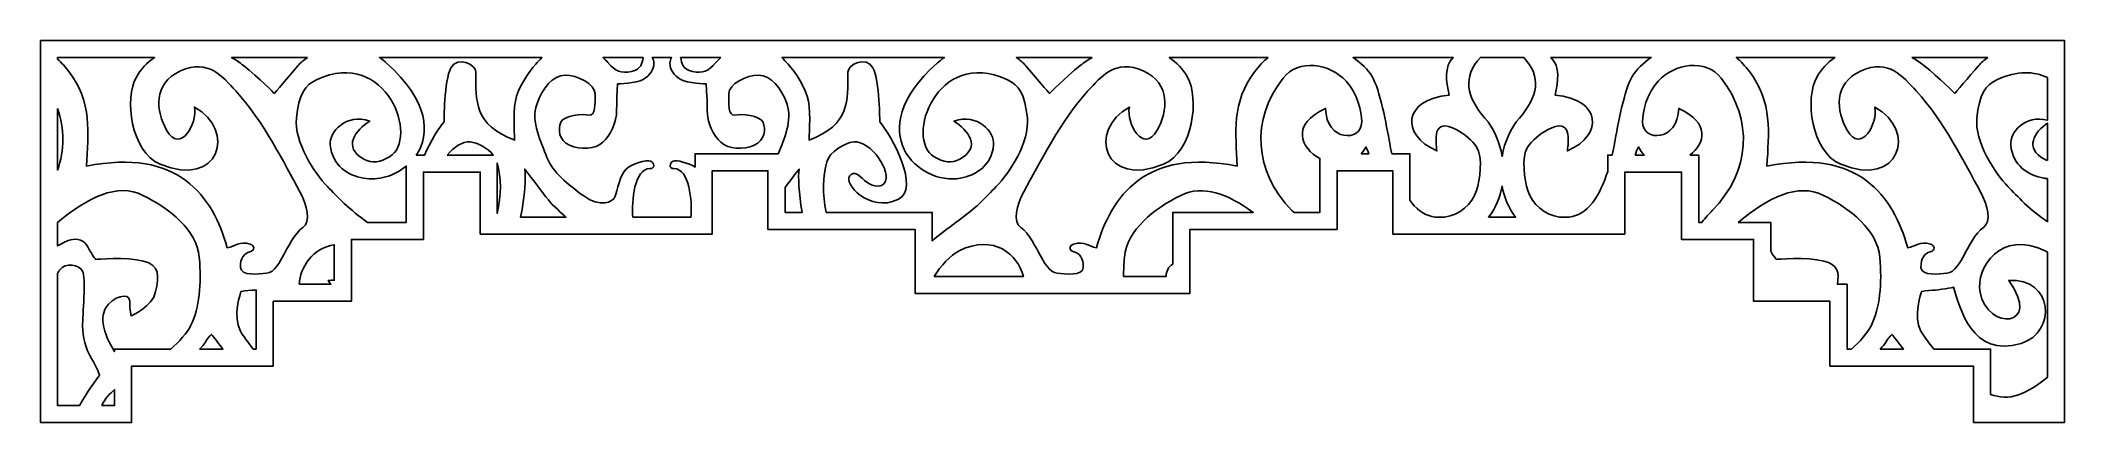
# Model space of a CAD drawing. Header units: centimetres. Extents: x -5.9 to 5.9, y -1.1 to 1.1.
import ezdxf

# ---------------------------------------------------------------- set-up
doc = ezdxf.new("R2010")
doc.units = ezdxf.units.CM
doc.header["$MEASUREMENT"] = 0
doc.layers.add('Layer 1', color=7, linetype='Continuous')

msp = doc.modelspace()

# ---------------------------------------------------------------- linework, layer by layer
at = {"layer": 'Layer 1', "color": 30}
for points, knots in [([(-5.93295, 1.11873), (-5.93295, 1.10355), (-5.93295, 1.08836), (-5.93295, 1.07318), (-5.93295, 1.07318), (-5.93295, 1.07228), (-5.93295, 1.07137), (-5.93295, 1.07047), (-5.93295, 1.07047), (-5.93295, 1.06956), (-5.93295, 1.06866), (-5.93295, 1.06775), (-5.93295, 1.06775), (-5.93295, 1.06685), (-5.93295, 1.06594), (-5.93295, 1.06504), (-5.93295, 1.06504), (-5.93295, 1.06414), (-5.93295, 1.06323), (-5.93295, 1.06233), (-5.93295, 1.06233), (-5.93295, 1.06142), (-5.93295, 1.06052), (-5.93295, 1.05961), (-5.93295, 1.05961), (-5.93295, 1.05871), (-5.93295, 1.05781), (-5.93295, 1.0569), (-5.93295, 1.0569), (-5.93295, 1.056), (-5.93295, 1.05509), (-5.93295, 1.05419), (-5.93295, 1.05419), (-5.93295, 1.05328), (-5.93295, 1.05238), (-5.93295, 1.05148), (-5.93295, 1.05148), (-5.93295, 1.05059), (-5.93295, 1.0497), (-5.93295, 1.04881), (-5.93295, 1.04881), (-5.93295, 1.0488), (-5.93295, 1.04878), (-5.93295, 1.04876), (-5.93295, 1.04876), (-5.93295, 1.04786), (-5.93295, 1.04695), (-5.93295, 1.04605), (-5.93295, 1.04605), (-5.93295, 1.04515), (-5.93295, 1.04424), (-5.93295, 1.04334), (-5.93295, 1.04334), (-5.93295, 1.04243), (-5.93295, 1.04153), (-5.93295, 1.04062), (-5.93295, 1.04062), (-5.93295, 1.03972), (-5.93295, 1.03882), (-5.93295, 1.03791), (-5.93295, 1.03791), (-5.93295, 1.03701), (-5.93295, 1.0361), (-5.93295, 1.0352), (-5.93295, 1.0352), (-5.93295, 1.03429), (-5.93295, 1.03339), (-5.93295, 1.03249), (-5.93295, 1.03249), (-5.93295, 1.03158), (-5.93295, 1.03068), (-5.93295, 1.02977), (-5.93295, 1.02977), (-5.93295, 1.02887), (-5.93295, 1.02796), (-5.93295, 1.02706), (-5.93295, 1.02706), (-5.93295, 1.02616), (-5.93295, 1.02525), (-5.93295, 1.02435), (-5.93295, 1.02435), (-5.93295, 1.02344), (-5.93295, 1.02254), (-5.93295, 1.02163), (-5.93295, 1.02163), (-5.93295, 1.02073), (-5.93295, 1.01983), (-5.93295, 1.01892), (-5.93295, 1.01892), (-5.93295, 1.01802), (-5.93295, 1.01711), (-5.93295, 1.01621), (-5.93295, 1.01621), (-5.93295, 1.01542), (-5.93295, 1.01464), (-5.93295, 1.01385), (-5.93295, 1.01385), (-5.93295, 1.01373), (-5.93295, 1.01362), (-5.93295, 1.0135), (-5.93295, 1.0135), (-5.93295, 1.01259), (-5.93295, 1.01169), (-5.93295, 1.01078), (-5.93295, 1.01078), (-5.93295, 1.00988), (-5.93295, 1.00898), (-5.93295, 1.00807), (-5.93295, 1.00807), (-5.93295, 1.00717), (-5.93295, 1.00626), (-5.93295, 1.00536), (-5.93295, 1.00536), (-5.93295, 1.00445), (-5.93295, 1.00355), (-5.93295, 1.00265), (-5.93295, 1.00265), (-5.93295, 1.00174), (-5.93295, 1.00084), (-5.93295, 0.99993), (-5.93295, 0.99993), (-5.93295, 0.99903), (-5.93295, 0.99812), (-5.93295, 0.99722), (-5.93295, 0.99722), (-5.93295, 0.99632), (-5.93295, 0.99541), (-5.93295, 0.99451), (-5.93295, 0.99451), (-5.93295, 0.9936), (-5.93295, 0.9927), (-5.93295, 0.99179), (-5.93295, 0.99179), (-5.93295, 0.99089), (-5.93295, 0.98999), (-5.93295, 0.98908), (-5.93295, 0.98908), (-5.93295, 0.98818), (-5.93295, 0.98727), (-5.93295, 0.98637), (-5.93295, 0.98637), (-5.93295, 0.98546), (-5.93295, 0.98456), (-5.93295, 0.98366), (-5.93295, 0.98366), (-5.93295, 0.98275), (-5.93295, 0.98185), (-5.93295, 0.98094), (-5.93295, 0.98094), (-5.93295, 0.98026), (-5.93295, 0.97957), (-5.93295, 0.97889), (-5.93295, 0.97889), (-5.93295, 0.97867), (-5.93295, 0.97845), (-5.93295, 0.97823), (-5.93295, 0.97823), (-5.93295, 0.97733), (-5.93295, 0.97642), (-5.93295, 0.97552), (-5.93295, 0.97552), (-5.93295, 0.97461), (-5.93295, 0.97371), (-5.93295, 0.9728), (-5.93295, 0.9728), (-5.93295, 0.9719), (-5.93295, 0.971), (-5.93295, 0.97009), (-5.93295, 0.97009), (-5.93295, 0.96919), (-5.93295, 0.96828), (-5.93295, 0.96738), (-5.93295, 0.96738), (-5.93295, 0.96647), (-5.93295, 0.96557), (-5.93295, 0.96466), (-5.93295, 0.96466), (-5.93295, 0.96376), (-5.93295, 0.96286), (-5.93295, 0.96195), (-5.93295, 0.96195), (-5.93295, 0.96105), (-5.93295, 0.96014), (-5.93295, 0.95924), (-5.93295, 0.95924), (-5.93295, 0.95833), (-5.93295, 0.95743), (-5.93295, 0.95653), (-5.93295, 0.95653), (-5.93295, 0.95562), (-5.93295, 0.95472), (-5.93295, 0.95381), (-5.93295, 0.95381), (-5.93295, 0.95291), (-5.93295, 0.952), (-5.93295, 0.9511), (-5.93295, 0.9511), (-5.93295, 0.9502), (-5.93295, 0.94929), (-5.93295, 0.94839), (-5.93295, 0.94839), (-5.93295, 0.94748), (-5.93295, 0.94658), (-5.93295, 0.94567), (-5.93295, 0.94567), (-5.93295, 0.94509), (-5.93295, 0.94451), (-5.93295, 0.94393), (-5.93295, 0.94393), (-5.93295, 0.94361), (-5.93295, 0.94328), (-5.93295, 0.94296), (-5.93295, 0.94296), (-5.93295, 0.94206), (-5.93295, 0.94115), (-5.93295, 0.94025), (-5.93295, 0.94025), (-5.93295, 0.93934), (-5.93295, 0.93844), (-5.93295, 0.93754), (-5.93295, 0.93754), (-5.93295, 0.93663), (-5.93295, 0.93573), (-5.93295, 0.93482), (-5.93295, 0.93482), (-5.93295, 0.93392), (-5.93295, 0.93301), (-5.93295, 0.93211), (-5.93295, 0.93211), (-5.93295, 0.93121), (-5.93295, 0.9303), (-5.93295, 0.9294), (-5.93295, 0.9294), (-5.93295, 0.92849), (-5.93295, 0.92759), (-5.93295, 0.92668), (-5.93295, 0.92668), (-5.93295, 0.92578), (-5.93295, 0.92488), (-5.93295, 0.92397), (-5.93295, 0.92397), (-5.93295, 0.92307), (-5.93295, 0.92216), (-5.93295, 0.92126), (-5.93295, 0.92126), (-5.93295, 0.92035), (-5.93295, 0.91945), (-5.93295, 0.91855), (-5.93295, 0.91855), (-5.93295, 0.91764), (-5.93295, 0.91674), (-5.93295, 0.91583), (-5.93295, 0.91583), (-5.93295, 0.91493), (-5.93295, 0.91402), (-5.93295, 0.91312), (-5.93295, 0.91312), (-5.93295, 0.91221), (-5.93295, 0.91131), (-5.93295, 0.91041), (-5.93295, 0.91041), (-5.93295, 0.90993), (-5.93295, 0.90945), (-5.93295, 0.90897), (-5.93295, 0.90897), (-5.93295, 0.90855), (-5.93295, 0.90812), (-5.93295, 0.90769), (-5.93295, 0.90769), (-5.93295, 0.90679), (-5.93295, 0.90589), (-5.93295, 0.90498), (-5.93295, 0.90498), (-5.93295, 0.90408), (-5.93295, 0.90317), (-5.93295, 0.90227), (-5.93295, 0.90227), (-5.93295, 0.90136), (-5.93295, 0.90046), (-5.93295, 0.89955), (-5.93295, 0.89955), (-5.93295, 0.65985), (-5.93295, 0.42015), (-5.93295, 0.18044), (-5.93295, 0.18044), (-5.93295, 0.17931), (-5.93295, 0.17818), (-5.93295, 0.17704), (-5.93295, 0.17704), (-5.93295, 0.1763), (-5.93295, 0.17555), (-5.93295, 0.17481), (-5.93295, 0.17481), (-5.93295, 0.17442), (-5.93295, 0.17403), (-5.93295, 0.17364), (-5.93295, 0.17364), (-5.93295, 0.17251), (-5.93295, 0.17138), (-5.93295, 0.17024), (-5.93295, 0.17024), (-5.93295, 0.16911), (-5.93295, 0.16798), (-5.93295, 0.16684), (-5.93295, 0.16684), (-5.93295, 0.16571), (-5.93295, 0.16458), (-5.93295, 0.16344), (-5.93295, 0.16344), (-5.93295, 0.16231), (-5.93295, 0.16117), (-5.93295, 0.16004), (-5.93295, 0.16004), (-5.93295, 0.15891), (-5.93295, 0.15777), (-5.93295, 0.15664), (-5.93295, 0.15664), (-5.93295, 0.15551), (-5.93295, 0.15437), (-5.93295, 0.15324), (-5.93295, 0.15324), (-5.93295, 0.15211), (-5.93295, 0.15097), (-5.93295, 0.14984), (-5.93295, 0.14984), (-5.93295, 0.14871), (-5.93295, 0.14757), (-5.93295, 0.14644), (-5.93295, 0.14644), (-5.93295, 0.14531), (-5.93295, 0.14417), (-5.93295, 0.14304), (-5.93295, 0.14304), (-5.93295, 0.14197), (-5.93295, 0.14091), (-5.93295, 0.13984), (-5.93295, 0.13984), (-5.93295, 0.13978), (-5.93295, 0.13971), (-5.93295, 0.13964), (-5.93295, 0.13964), (-5.93295, 0.13851), (-5.93295, 0.13737), (-5.93295, 0.13624), (-5.93295, 0.13624), (-5.93295, 0.13511), (-5.93295, 0.13397), (-5.93295, 0.13284), (-5.93295, 0.13284), (-5.93295, 0.1317), (-5.93295, 0.13057), (-5.93295, 0.12944), (-5.93295, 0.12944), (-5.93295, 0.1283), (-5.93295, 0.12717), (-5.93295, 0.12604), (-5.93295, 0.12604), (-5.93295, 0.1249), (-5.93295, 0.12377), (-5.93295, 0.12264), (-5.93295, 0.12264), (-5.93295, 0.1215), (-5.93295, 0.12037), (-5.93295, 0.11924), (-5.93295, 0.11924), (-5.93295, 0.1181), (-5.93295, 0.11697), (-5.93295, 0.11584), (-5.93295, 0.11584), (-5.93295, 0.1147), (-5.93295, 0.11357), (-5.93295, 0.11244), (-5.93295, 0.11244), (-5.93295, 0.1113), (-5.93295, 0.11017), (-5.93295, 0.10904), (-5.93295, 0.10904), (-5.93295, 0.1079), (-5.93295, 0.10677), (-5.93295, 0.10564), (-5.93295, 0.10564), (-5.93295, 0.10539), (-5.93295, 0.10513), (-5.93295, 0.10488), (-5.93295, 0.10488), (-5.93295, 0.104), (-5.93295, 0.10312), (-5.93295, 0.10223), (-5.93295, 0.10223), (-5.93295, 0.1011), (-5.93295, 0.09997), (-5.93295, 0.09883), (-5.93295, 0.09883), (-5.93295, 0.0977), (-5.93295, 0.09657), (-5.93295, 0.09543), (-5.93295, 0.09543), (-5.93295, 0.0943), (-5.93295, 0.09317), (-5.93295, 0.09203), (-5.93295, 0.09203), (-5.93295, 0.0909), (-5.93295, 0.08977), (-5.93295, 0.08863), (-5.93295, 0.08863), (-5.93295, 0.0875), (-5.93295, 0.08636), (-5.93295, 0.08523), (-5.93295, 0.08523), (-5.93295, 0.0841), (-5.93295, 0.08296), (-5.93295, 0.08183), (-5.93295, 0.08183), (-5.93295, 0.0807), (-5.93295, 0.07956), (-5.93295, 0.07843), (-5.93295, 0.07843), (-5.93295, 0.0773), (-5.93295, 0.07616), (-5.93295, 0.07503), (-5.93295, 0.07503), (-5.93295, 0.0739), (-5.93295, 0.07276), (-5.93295, 0.07163), (-5.93295, 0.07163), (-5.93295, 0.07106), (-5.93295, 0.07049), (-5.93295, 0.06992), (-5.93295, 0.06992), (-5.93295, 0.06936), (-5.93295, 0.06879), (-5.93295, 0.06823), (-5.93295, 0.06823), (-5.93295, 0.0671), (-5.93295, 0.06596), (-5.93295, 0.06483), (-5.93295, 0.06483), (-5.93295, 0.0637), (-5.93295, 0.06256), (-5.93295, 0.06143), (-5.93295, 0.06143), (-5.93295, 0.0603), (-5.93295, 0.05916), (-5.93295, 0.05803), (-5.93295, 0.05803), (-5.93295, 0.05689), (-5.93295, 0.05576), (-5.93295, 0.05463), (-5.93295, 0.05463), (-5.93295, 0.05349), (-5.93295, 0.05236), (-5.93295, 0.05123), (-5.93295, 0.05123), (-5.93295, 0.05009), (-5.93295, 0.04896), (-5.93295, 0.04783), (-5.93295, 0.04783), (-5.93295, 0.04669), (-5.93295, 0.04556), (-5.93295, 0.04443), (-5.93295, 0.04443), (-5.93295, 0.04329), (-5.93295, 0.04216), (-5.93295, 0.04103), (-5.93295, 0.04103), (-5.93295, 0.03989), (-5.93295, 0.03876), (-5.93295, 0.03763), (-5.93295, 0.03763), (-5.93295, 0.03674), (-5.93295, 0.03585), (-5.93295, 0.03496), (-5.93295, 0.03496), (-5.93295, 0.03472), (-5.93295, 0.03447), (-5.93295, 0.03422), (-5.93295, 0.03422), (-5.93295, 0.03309), (-5.93295, 0.03196), (-5.93295, 0.03082), (-5.93295, 0.03082), (-5.93295, 0.02969), (-5.93295, 0.02856), (-5.93295, 0.02742), (-5.93295, 0.02742), (-5.93295, 0.02629), (-5.93295, 0.02516), (-5.93295, 0.02402), (-5.93295, 0.02402), (-5.93295, 0.02289), (-5.93295, 0.02176), (-5.93295, 0.02062), (-5.93295, 0.02062), (-5.93295, 0.01949), (-5.93295, 0.01835), (-5.93295, 0.01722), (-5.93295, 0.01722), (-5.93295, 0.01609), (-5.93295, 0.01495), (-5.93295, 0.01382), (-5.93295, 0.01382), (-5.93295, 0.01269), (-5.93295, 0.01155), (-5.93295, 0.01042), (-5.93295, 0.01042), (-5.93295, 0.00929), (-5.93295, 0.00815), (-5.93295, 0.00702), (-5.93295, 0.00702), (-5.93295, 0.00589), (-5.93295, 0.00475), (-5.93295, 0.00362), (-5.93295, 0.00362), (-5.93295, 0.00249), (-5.93295, 0.00135), (-5.93295, 0.00022), (-5.93295, 0.00022), (-5.93295, 0.00015), (-5.93295, 0.00008), (-5.93295, 0), (-5.93295, 0), (-5.93295, -0.00106), (-5.93295, -0.00212), (-5.93295, -0.00318), (-5.93295, -0.00318), (-5.93295, -0.00431), (-5.93295, -0.00545), (-5.93295, -0.00658), (-5.93295, -0.00658), (-5.93295, -0.00771), (-5.93295, -0.00885), (-5.93295, -0.00998), (-5.93295, -0.00998), (-5.93295, -0.01112), (-5.93295, -0.01225), (-5.93295, -0.01338), (-5.93295, -0.01338), (-5.93295, -0.01451), (-5.93295, -0.01565), (-5.93295, -0.01678), (-5.93295, -0.01678), (-5.93295, -0.01792), (-5.93295, -0.01905), (-5.93295, -0.02018), (-5.93295, -0.02018), (-5.93295, -0.02132), (-5.93295, -0.02245), (-5.93295, -0.02358), (-5.93295, -0.02358), (-5.93295, -0.02472), (-5.93295, -0.02585), (-5.93295, -0.02698), (-5.93295, -0.02698), (-5.93295, -0.02812), (-5.93295, -0.02925), (-5.93295, -0.03038), (-5.93295, -0.03038), (-5.93295, -0.03152), (-5.93295, -0.03265), (-5.93295, -0.03379), (-5.93295, -0.03379), (-5.93295, -0.03418), (-5.93295, -0.03457), (-5.93295, -0.03496), (-5.93295, -0.03496), (-5.93295, -0.0357), (-5.93295, -0.03644), (-5.93295, -0.03719), (-5.93295, -0.03719), (-5.93295, -0.08062), (-5.93295, -0.12405), (-5.93295, -0.16748), (-5.93295, -0.16748), (-5.93295, -0.16825), (-5.93295, -0.16901), (-5.93295, -0.16978), (-5.93295, -0.16978), (-5.93295, -0.17055), (-5.93295, -0.17132), (-5.93295, -0.17209), (-5.93295, -0.17209), (-5.93295, -0.17286), (-5.93295, -0.17363), (-5.93295, -0.1744), (-5.93295, -0.1744), (-5.93295, -0.17453), (-5.93295, -0.17466), (-5.93295, -0.1748), (-5.93295, -0.1748), (-5.93295, -0.17543), (-5.93295, -0.17607), (-5.93295, -0.1767), (-5.93295, -0.1767), (-5.93295, -0.17747), (-5.93295, -0.17824), (-5.93295, -0.17901), (-5.93295, -0.17901), (-5.93295, -0.17978), (-5.93295, -0.18055), (-5.93295, -0.18132), (-5.93295, -0.18132), (-5.93295, -0.18209), (-5.93295, -0.18285), (-5.93295, -0.18362), (-5.93295, -0.18362), (-5.93295, -0.18439), (-5.93295, -0.18516), (-5.93295, -0.18593), (-5.93295, -0.18593), (-5.93295, -0.1867), (-5.93295, -0.18747), (-5.93295, -0.18824), (-5.93295, -0.18824), (-5.93295, -0.18901), (-5.93295, -0.18978), (-5.93295, -0.19054), (-5.93295, -0.19054), (-5.93295, -0.19131), (-5.93295, -0.19208), (-5.93295, -0.19285), (-5.93295, -0.19285), (-5.93295, -0.19362), (-5.93295, -0.19439), (-5.93295, -0.19516), (-5.93295, -0.19516), (-5.93295, -0.19593), (-5.93295, -0.1967), (-5.93295, -0.19746), (-5.93295, -0.19746), (-5.93295, -0.19823), (-5.93295, -0.199), (-5.93295, -0.19977), (-5.93295, -0.19977), (-5.93295, -0.20054), (-5.93295, -0.20131), (-5.93295, -0.20208), (-5.93295, -0.20208), (-5.93295, -0.20285), (-5.93295, -0.20362), (-5.93295, -0.20439), (-5.93295, -0.20439), (-5.93295, -0.20516), (-5.93295, -0.20592), (-5.93295, -0.20669), (-5.93295, -0.20669), (-5.93295, -0.20746), (-5.93295, -0.20823), (-5.93295, -0.209), (-5.93295, -0.209), (-5.93295, -0.20925), (-5.93295, -0.20951), (-5.93295, -0.20976), (-5.93295, -0.20976), (-5.93295, -0.21027), (-5.93295, -0.21079), (-5.93295, -0.21131), (-5.93295, -0.21131), (-5.93295, -0.21208), (-5.93295, -0.21285), (-5.93295, -0.21361), (-5.93295, -0.21361), (-5.93295, -0.21438), (-5.93295, -0.21515), (-5.93295, -0.21592), (-5.93295, -0.21592), (-5.93295, -0.21669), (-5.93295, -0.21746), (-5.93295, -0.21823), (-5.93295, -0.21823), (-5.93295, -0.219), (-5.93295, -0.21977), (-5.93295, -0.22053), (-5.93295, -0.22053), (-5.93295, -0.2213), (-5.93295, -0.22207), (-5.93295, -0.22284), (-5.93295, -0.22284), (-5.93295, -0.22361), (-5.93295, -0.22438), (-5.93295, -0.22515), (-5.93295, -0.22515), (-5.93295, -0.22592), (-5.93295, -0.22669), (-5.93295, -0.22746), (-5.93295, -0.22746), (-5.93295, -0.22822), (-5.93295, -0.22899), (-5.93295, -0.22976), (-5.93295, -0.22976), (-5.93295, -0.23053), (-5.93295, -0.2313), (-5.93295, -0.23207), (-5.93295, -0.23207), (-5.93295, -0.23284), (-5.93295, -0.23361), (-5.93295, -0.23438), (-5.93295, -0.23438), (-5.93295, -0.23514), (-5.93295, -0.23591), (-5.93295, -0.23668), (-5.93295, -0.23668), (-5.93295, -0.23745), (-5.93295, -0.23822), (-5.93295, -0.23899), (-5.93295, -0.23899), (-5.93295, -0.23976), (-5.93295, -0.24053), (-5.93295, -0.2413), (-5.93295, -0.2413), (-5.93295, -0.24207), (-5.93295, -0.24284), (-5.93295, -0.2436), (-5.93295, -0.2436), (-5.93295, -0.24398), (-5.93295, -0.24435), (-5.93295, -0.24472), (-5.93295, -0.24472), (-5.93295, -0.24512), (-5.93295, -0.24551), (-5.93295, -0.24591), (-5.93295, -0.24591), (-5.93295, -0.24668), (-5.93295, -0.24745), (-5.93295, -0.24822), (-5.93295, -0.24822), (-5.93295, -0.24899), (-5.93295, -0.24976), (-5.93295, -0.25053), (-5.93295, -0.25053), (-5.93295, -0.25129), (-5.93295, -0.25206), (-5.93295, -0.25283), (-5.93295, -0.25283), (-5.93295, -0.2536), (-5.93295, -0.25437), (-5.93295, -0.25514), (-5.93295, -0.25514), (-5.93295, -0.25591), (-5.93295, -0.25668), (-5.93295, -0.25744), (-5.93295, -0.25744), (-5.93295, -0.25821), (-5.93295, -0.25898), (-5.93295, -0.25975), (-5.93295, -0.25975), (-5.93295, -0.26052), (-5.93295, -0.26129), (-5.93295, -0.26206), (-5.93295, -0.26206), (-5.93295, -0.26283), (-5.93295, -0.2636), (-5.93295, -0.26437), (-5.93295, -0.26437), (-5.93295, -0.26513), (-5.93295, -0.2659), (-5.93295, -0.26667), (-5.93295, -0.26667), (-5.93295, -0.26744), (-5.93295, -0.26821), (-5.93295, -0.26898), (-5.93295, -0.26898), (-5.93295, -0.26975), (-5.93295, -0.27052), (-5.93295, -0.27129), (-5.93295, -0.27129), (-5.93295, -0.27206), (-5.93295, -0.27282), (-5.93295, -0.27359), (-5.93295, -0.27359), (-5.93295, -0.27436), (-5.93295, -0.27513), (-5.93295, -0.2759), (-5.93295, -0.2759), (-5.93295, -0.27667), (-5.93295, -0.27744), (-5.93295, -0.27821), (-5.93295, -0.27821), (-5.93295, -0.2787), (-5.93295, -0.27919), (-5.93295, -0.27968), (-5.93295, -0.27968), (-5.93295, -0.27996), (-5.93295, -0.28024), (-5.93295, -0.28051), (-5.93295, -0.28051), (-5.93295, -0.28128), (-5.93295, -0.28205), (-5.93295, -0.28282), (-5.93295, -0.28282), (-5.93295, -0.28359), (-5.93295, -0.28436), (-5.93295, -0.28513), (-5.93295, -0.28513), (-5.93295, -0.2859), (-5.93295, -0.28667), (-5.93295, -0.28744), (-5.93295, -0.28744), (-5.93295, -0.2882), (-5.93295, -0.28897), (-5.93295, -0.28974), (-5.93295, -0.28974), (-5.93295, -0.29051), (-5.93295, -0.29128), (-5.93295, -0.29205), (-5.93295, -0.29205), (-5.93295, -0.29282), (-5.93295, -0.29359), (-5.93295, -0.29436), (-5.93295, -0.29436), (-5.93295, -0.29513), (-5.93295, -0.2959), (-5.93295, -0.29666), (-5.93295, -0.29666), (-5.93295, -0.29743), (-5.93295, -0.2982), (-5.93295, -0.29897), (-5.93295, -0.29897), (-5.93295, -0.29974), (-5.93295, -0.30051), (-5.93295, -0.30128), (-5.93295, -0.30128), (-5.93295, -0.30205), (-5.93295, -0.30282), (-5.93295, -0.30358), (-5.93295, -0.30358), (-5.93295, -0.30435), (-5.93295, -0.30512), (-5.93295, -0.30589), (-5.93295, -0.30589), (-5.93295, -0.30666), (-5.93295, -0.30743), (-5.93295, -0.3082), (-5.93295, -0.3082), (-5.93295, -0.30897), (-5.93295, -0.30974), (-5.93295, -0.31051), (-5.93295, -0.31051), (-5.93295, -0.31127), (-5.93295, -0.31204), (-5.93295, -0.31281), (-5.93295, -0.31281), (-5.93295, -0.31342), (-5.93295, -0.31403), (-5.93295, -0.31464), (-5.93295, -0.31464), (-5.93295, -0.3148), (-5.93295, -0.31496), (-5.93295, -0.31512), (-5.93295, -0.31512), (-5.93295, -0.47349), (-5.93295, -0.63185), (-5.93295, -0.79022), (-5.93295, -0.79022), (-5.93295, -0.79182), (-5.93295, -0.79341), (-5.93295, -0.795), (-5.93295, -0.795), (-5.93295, -0.7966), (-5.93295, -0.79819), (-5.93295, -0.79978), (-5.93295, -0.79978), (-5.93295, -0.80122), (-5.93295, -0.80265), (-5.93295, -0.80408), (-5.93295, -0.80408), (-5.93295, -0.80424), (-5.93295, -0.8044), (-5.93295, -0.80456), (-5.93295, -0.80456), (-5.93295, -0.80616), (-5.93295, -0.80775), (-5.93295, -0.80935), (-5.93295, -0.80935), (-5.93295, -0.81094), (-5.93295, -0.81253), (-5.93295, -0.81413), (-5.93295, -0.81413), (-5.93295, -0.81572), (-5.93295, -0.81732), (-5.93295, -0.81891), (-5.93295, -0.81891), (-5.93295, -0.8205), (-5.93295, -0.8221), (-5.93295, -0.82369), (-5.93295, -0.82369), (-5.93295, -0.82528), (-5.93295, -0.82688), (-5.93295, -0.82847), (-5.93295, -0.82847), (-5.93295, -0.83007), (-5.93295, -0.83166), (-5.93295, -0.83325), (-5.93295, -0.83325), (-5.93295, -0.83485), (-5.93295, -0.83644), (-5.93295, -0.83804), (-5.93295, -0.83804), (-5.93295, -0.83837), (-5.93295, -0.83871), (-5.93295, -0.83904), (-5.93295, -0.83904), (-5.93295, -0.8403), (-5.93295, -0.84156), (-5.93295, -0.84282), (-5.93295, -0.84282), (-5.93295, -0.84441), (-5.93295, -0.846), (-5.93295, -0.8476), (-5.93295, -0.8476), (-5.93295, -0.84919), (-5.93295, -0.85079), (-5.93295, -0.85238), (-5.93295, -0.85238), (-5.93295, -0.85397), (-5.93295, -0.85557), (-5.93295, -0.85716), (-5.93295, -0.85716), (-5.93295, -0.85875), (-5.93295, -0.86035), (-5.93295, -0.86194), (-5.93295, -0.86194), (-5.93295, -0.86354), (-5.93295, -0.86513), (-5.93295, -0.86672), (-5.93295, -0.86672), (-5.93295, -0.86832), (-5.93295, -0.86991), (-5.93295, -0.8715), (-5.93295, -0.8715), (-5.93295, -0.87234), (-5.93295, -0.87317), (-5.93295, -0.874), (-5.93295, -0.874), (-5.93295, -0.87477), (-5.93295, -0.87553), (-5.93295, -0.87629), (-5.93295, -0.87629), (-5.93295, -0.87788), (-5.93295, -0.87947), (-5.93295, -0.88107), (-5.93295, -0.88107), (-5.93295, -0.88266), (-5.93295, -0.88426), (-5.93295, -0.88585), (-5.93295, -0.88585), (-5.93295, -0.88744), (-5.93295, -0.88904), (-5.93295, -0.89063), (-5.93295, -0.89063), (-5.93295, -0.89222), (-5.93295, -0.89382), (-5.93295, -0.89541), (-5.93295, -0.89541), (-5.93295, -0.89701), (-5.93295, -0.8986), (-5.93295, -0.90019), (-5.93295, -0.90019), (-5.93295, -0.90179), (-5.93295, -0.90338), (-5.93295, -0.90498), (-5.93295, -0.90498), (-5.93295, -0.90631), (-5.93295, -0.90764), (-5.93295, -0.90896), (-5.93295, -0.90896), (-5.93295, -0.90923), (-5.93295, -0.90949), (-5.93295, -0.90976), (-5.93295, -0.90976), (-5.93295, -0.91135), (-5.93295, -0.91294), (-5.93295, -0.91454), (-5.93295, -0.91454), (-5.93295, -0.91613), (-5.93295, -0.91773), (-5.93295, -0.91932), (-5.93295, -0.91932), (-5.93295, -0.92091), (-5.93295, -0.92251), (-5.93295, -0.9241), (-5.93295, -0.9241), (-5.93295, -0.9257), (-5.93295, -0.92729), (-5.93295, -0.92888), (-5.93295, -0.92888), (-5.93295, -0.93048), (-5.93295, -0.93207), (-5.93295, -0.93366), (-5.93295, -0.93366), (-5.93295, -0.93526), (-5.93295, -0.93685), (-5.93295, -0.93845), (-5.93295, -0.93845), (-5.93295, -0.94004), (-5.93295, -0.94163), (-5.93295, -0.94323), (-5.93295, -0.94323), (-5.93295, -0.94346), (-5.93295, -0.94369), (-5.93295, -0.94392), (-5.93295, -0.94392), (-5.93295, -0.94529), (-5.93295, -0.94665), (-5.93295, -0.94801), (-5.93295, -0.94801), (-5.93295, -0.9496), (-5.93295, -0.9512), (-5.93295, -0.95279), (-5.93295, -0.95279), (-5.93295, -0.95438), (-5.93295, -0.95598), (-5.93295, -0.95757), (-5.93295, -0.95757), (-5.93295, -0.95916), (-5.93295, -0.96076), (-5.93295, -0.96235), (-5.93295, -0.96235), (-5.93295, -0.96395), (-5.93295, -0.96554), (-5.93295, -0.96713), (-5.93295, -0.96713), (-5.93295, -0.96873), (-5.93295, -0.97032), (-5.93295, -0.97192), (-5.93295, -0.97192), (-5.93295, -0.97351), (-5.93295, -0.9751), (-5.93295, -0.9767), (-5.93295, -0.9767), (-5.93295, -0.97743), (-5.93295, -0.97816), (-5.93295, -0.97889), (-5.93295, -0.97889), (-5.93295, -0.97975), (-5.93295, -0.98061), (-5.93295, -0.98148), (-5.93295, -0.98148), (-5.93295, -0.98307), (-5.93295, -0.98467), (-5.93295, -0.98626), (-5.93295, -0.98626), (-5.93295, -0.98785), (-5.93295, -0.98945), (-5.93295, -0.99104), (-5.93295, -0.99104), (-5.93295, -0.99263), (-5.93295, -0.99423), (-5.93295, -0.99582), (-5.93295, -0.99582), (-5.93295, -0.99742), (-5.93295, -0.99901), (-5.93295, -1.0006), (-5.93295, -1.0006), (-5.93295, -1.0022), (-5.93295, -1.00379), (-5.93295, -1.00538), (-5.93295, -1.00538), (-5.93295, -1.00698), (-5.93295, -1.00857), (-5.93295, -1.01017), (-5.93295, -1.01017), (-5.93295, -1.01139), (-5.93295, -1.01262), (-5.93295, -1.01385), (-5.93295, -1.01385), (-5.93295, -1.01421), (-5.93295, -1.01458), (-5.93295, -1.01495), (-5.93295, -1.01495), (-5.93295, -1.01654), (-5.93295, -1.01814), (-5.93295, -1.01973), (-5.93295, -1.01973), (-5.93295, -1.02132), (-5.93295, -1.02292), (-5.93295, -1.02451), (-5.93295, -1.02451), (-5.93295, -1.0261), (-5.93295, -1.0277), (-5.93295, -1.02929), (-5.93295, -1.02929), (-5.93295, -1.03089), (-5.93295, -1.03248), (-5.93295, -1.03407), (-5.93295, -1.03407), (-5.93295, -1.03567), (-5.93295, -1.03726), (-5.93295, -1.03886), (-5.93295, -1.03886), (-5.93295, -1.04045), (-5.93295, -1.04204), (-5.93295, -1.04364), (-5.93295, -1.04364), (-5.93295, -1.04523), (-5.93295, -1.04682), (-5.93295, -1.04842), (-5.93295, -1.04842), (-5.93295, -1.04855), (-5.93295, -1.04868), (-5.93295, -1.04881), (-5.93295, -1.04881), (-5.93295, -1.05027), (-5.93295, -1.05174), (-5.93295, -1.0532), (-5.93295, -1.0532), (-5.93295, -1.05479), (-5.93295, -1.05639), (-5.93295, -1.05798), (-5.93295, -1.05798), (-5.93295, -1.05958), (-5.93295, -1.06117), (-5.93295, -1.06276), (-5.93295, -1.06276), (-5.93295, -1.06436), (-5.93295, -1.06595), (-5.93295, -1.06754), (-5.93295, -1.06754), (-5.93295, -1.06914), (-5.93295, -1.07073), (-5.93295, -1.07233), (-5.93295, -1.07233), (-5.93295, -1.07392), (-5.93295, -1.07551), (-5.93295, -1.07711), (-5.93295, -1.07711), (-5.93295, -1.0787), (-5.93295, -1.08029), (-5.93295, -1.08189), (-5.93295, -1.08189), (-5.93295, -1.08251), (-5.93295, -1.08314), (-5.93295, -1.08377), (-5.93295, -1.08377), (-5.93295, -1.08473), (-5.93295, -1.0857), (-5.93295, -1.08667), (-5.93295, -1.08667), (-5.93295, -1.08826), (-5.93295, -1.08986), (-5.93295, -1.09145), (-5.93295, -1.09145), (-5.93295, -1.09305), (-5.93295, -1.09464), (-5.93295, -1.09623), (-5.93295, -1.09623), (-5.93295, -1.10373), (-5.93295, -1.11123), (-5.93295, -1.11873), (-5.93295, -1.11873), (-5.75504, -1.11873), (-5.57712, -1.11873), (-5.39921, -1.11873), (-5.39921, -1.11873), (-5.39921, -1.11873), (-5.39921, -0.90128), (-5.39921, -0.90128), (-5.39921, -0.90128), (-5.39921, -0.90128), (-5.39921, -0.78801), (-5.39921, -0.78801), (-5.39921, -0.78801), (-5.39921, -0.78801), (-4.56873, -0.78801), (-4.56873, -0.78801), (-4.56873, -0.78801), (-4.56873, -0.66151), (-4.56873, -0.54558), (-4.56873, -0.40889), (-4.56873, -0.40889), (-4.56873, -0.40889), (-4.11026, -0.40889), (-4.11026, -0.40889), (-4.11026, -0.40889), (-4.11026, -0.40889), (-4.11026, -0.3864), (-4.11026, -0.3864), (-4.11026, -0.3864), (-4.11026, -0.3864), (-4.11026, -0.31593), (-4.11026, -0.31593), (-4.11026, -0.31593), (-4.11026, -0.31593), (-4.11026, -0.08422), (-4.11026, -0.08422), (-4.11026, -0.08422), (-4.11026, -0.08422), (-4.11026, -0.04591), (-4.11026, -0.04591), (-4.11026, -0.04591), (-4.11026, -0.04591), (-3.68788, -0.04591), (-3.68788, -0.04591), (-3.68788, -0.04591), (-3.68788, -0.04591), (-3.68788, 0.19485), (-3.68788, 0.19485), (-3.68788, 0.19485), (-3.68788, 0.19485), (-3.68788, 0.34778), (-3.68788, 0.34778), (-3.68788, 0.34778), (-3.68788, 0.34778), (-3.3552, 0.34778), (-3.3552, 0.34778), (-3.3552, 0.34778), (-3.3552, 0.34778), (-3.3552, -0.01548), (-3.3552, -0.01548), (-3.3552, -0.01548), (-2.90165, -0.01548), (-2.44809, -0.01548), (-1.99453, -0.01548), (-1.99453, -0.01548), (-1.99453, -0.01548), (-1.99453, -0.01052), (-1.99453, -0.01052), (-1.99453, -0.01052), (-1.99453, -0.01052), (-1.99453, 0.00701), (-1.99453, 0.00701), (-1.99453, 0.00701), (-1.99453, 0.00701), (-1.99453, 0.01198), (-1.99453, 0.01198), (-1.99453, 0.01198), (-1.99453, 0.01198), (-1.99453, 0.18019), (-1.99453, 0.18019), (-1.99453, 0.18019), (-1.99453, 0.18019), (-1.99453, 0.35585), (-1.99453, 0.35585), (-1.99453, 0.35585), (-1.99453, 0.35585), (-1.6679, 0.35585), (-1.6679, 0.35585), (-1.6679, 0.35585), (-1.6679, 0.35585), (-1.6679, 0.34941), (-1.6679, 0.34941), (-1.6679, 0.34941), (-1.6679, 0.34941), (-1.6679, 0.13892), (-1.6679, 0.13892), (-1.6679, 0.13892), (-1.6679, 0.13892), (-1.6679, 0.01245), (-1.6679, 0.01245), (-1.6679, 0.01245), (-1.38045, 0.01245), (-1.09299, 0.01245), (-0.80553, 0.01245), (-0.80553, 0.01245), (-0.80553, 0.01245), (-0.80553, -0.17536), (-0.80553, -0.17536), (-0.80553, -0.17536), (-0.80553, -0.17536), (-0.80553, -0.34035), (-0.80553, -0.34035), (-0.80553, -0.34035), (-0.80553, -0.34035), (-0.80553, -0.36285), (-0.80553, -0.36285), (-0.80553, -0.36285), (-0.26851, -0.36285), (0.26851, -0.36285), (0.80553, -0.36285), (0.80553, -0.36285), (0.80553, -0.35535), (0.80553, -0.34785), (0.80553, -0.34035), (0.80553, -0.34035), (0.80553, -0.34003), (0.80553, -0.33971), (0.80553, -0.33939), (0.80553, -0.33939), (0.80553, -0.33879), (0.80553, -0.33819), (0.80553, -0.33759), (0.80553, -0.33759), (0.80553, -0.33667), (0.80553, -0.33575), (0.80553, -0.33483), (0.80553, -0.33483), (0.80553, -0.33439), (0.80553, -0.33396), (0.80553, -0.33353), (0.80553, -0.33353), (0.80553, -0.33304), (0.80553, -0.33255), (0.80553, -0.33206), (0.80553, -0.33206), (0.80553, -0.33114), (0.80553, -0.33022), (0.80553, -0.3293), (0.80553, -0.3293), (0.80553, -0.32876), (0.80553, -0.32821), (0.80553, -0.32766), (0.80553, -0.32766), (0.80553, -0.32729), (0.80553, -0.32691), (0.80553, -0.32654), (0.80553, -0.32654), (0.80553, -0.32562), (0.80553, -0.3247), (0.80553, -0.32378), (0.80553, -0.32378), (0.80553, -0.32312), (0.80553, -0.32246), (0.80553, -0.3218), (0.80553, -0.3218), (0.80553, -0.32154), (0.80553, -0.32128), (0.80553, -0.32101), (0.80553, -0.32101), (0.80553, -0.32009), (0.80553, -0.31917), (0.80553, -0.31825), (0.80553, -0.31825), (0.80553, -0.31748), (0.80553, -0.31671), (0.80553, -0.31593), (0.80553, -0.31593), (0.80553, -0.31579), (0.80553, -0.31564), (0.80553, -0.31549), (0.80553, -0.31549), (0.80553, -0.31457), (0.80553, -0.31365), (0.80553, -0.31273), (0.80553, -0.31273), (0.80553, -0.31184), (0.80553, -0.31096), (0.80553, -0.31007), (0.80553, -0.31007), (0.80553, -0.31003), (0.80553, -0.31), (0.80553, -0.30996), (0.80553, -0.30996), (0.80553, -0.30904), (0.80553, -0.30812), (0.80553, -0.3072), (0.80553, -0.3072), (0.80553, -0.30628), (0.80553, -0.30536), (0.80553, -0.30444), (0.80553, -0.30444), (0.80553, -0.30436), (0.80553, -0.30428), (0.80553, -0.30421), (0.80553, -0.30421), (0.80553, -0.30336), (0.80553, -0.30252), (0.80553, -0.30168), (0.80553, -0.30168), (0.80553, -0.30076), (0.80553, -0.29984), (0.80553, -0.29891), (0.80553, -0.29891), (0.80553, -0.29872), (0.80553, -0.29853), (0.80553, -0.29834), (0.80553, -0.29834), (0.80553, -0.29761), (0.80553, -0.29688), (0.80553, -0.29615), (0.80553, -0.29615), (0.80553, -0.29523), (0.80553, -0.29431), (0.80553, -0.29339), (0.80553, -0.29339), (0.80553, -0.29309), (0.80553, -0.29278), (0.80553, -0.29248), (0.80553, -0.29248), (0.80553, -0.29186), (0.80553, -0.29124), (0.80553, -0.29063), (0.80553, -0.29063), (0.80553, -0.28971), (0.80553, -0.28879), (0.80553, -0.28786), (0.80553, -0.28786), (0.80553, -0.28745), (0.80553, -0.28703), (0.80553, -0.28661), (0.80553, -0.28661), (0.80553, -0.28611), (0.80553, -0.28561), (0.80553, -0.2851), (0.80553, -0.2851), (0.80553, -0.28418), (0.80553, -0.28326), (0.80553, -0.28234), (0.80553, -0.28234), (0.80553, -0.28181), (0.80553, -0.28128), (0.80553, -0.28075), (0.80553, -0.28075), (0.80553, -0.28036), (0.80553, -0.27997), (0.80553, -0.27958), (0.80553, -0.27958), (0.80553, -0.27866), (0.80553, -0.27774), (0.80553, -0.27681), (0.80553, -0.27681), (0.80553, -0.27617), (0.80553, -0.27553), (0.80553, -0.27489), (0.80553, -0.27489), (0.80553, -0.27461), (0.80553, -0.27433), (0.80553, -0.27405), (0.80553, -0.27405), (0.80553, -0.27313), (0.80553, -0.27221), (0.80553, -0.27129), (0.80553, -0.27129), (0.80553, -0.27053), (0.80553, -0.26978), (0.80553, -0.26902), (0.80553, -0.26902), (0.80553, -0.26886), (0.80553, -0.26869), (0.80553, -0.26853), (0.80553, -0.26853), (0.80553, -0.26761), (0.80553, -0.26669), (0.80553, -0.26576), (0.80553, -0.26576), (0.80553, -0.2649), (0.80553, -0.26403), (0.80553, -0.26316), (0.80553, -0.26316), (0.80553, -0.26311), (0.80553, -0.26305), (0.80553, -0.263), (0.80553, -0.263), (0.80553, -0.26208), (0.80553, -0.26116), (0.80553, -0.26024), (0.80553, -0.26024), (0.80553, -0.25932), (0.80553, -0.2584), (0.80553, -0.25748), (0.80553, -0.25748), (0.80553, -0.25742), (0.80553, -0.25735), (0.80553, -0.25729), (0.80553, -0.25729), (0.80553, -0.25643), (0.80553, -0.25557), (0.80553, -0.25471), (0.80553, -0.25471), (0.80553, -0.25379), (0.80553, -0.25287), (0.80553, -0.25195), (0.80553, -0.25195), (0.80553, -0.25178), (0.80553, -0.2516), (0.80553, -0.25143), (0.80553, -0.25143), (0.80553, -0.25068), (0.80553, -0.24994), (0.80553, -0.24919), (0.80553, -0.24919), (0.80553, -0.24827), (0.80553, -0.24735), (0.80553, -0.24643), (0.80553, -0.24643), (0.80553, -0.24614), (0.80553, -0.24585), (0.80553, -0.24557), (0.80553, -0.24557), (0.80553, -0.24493), (0.80553, -0.2443), (0.80553, -0.24366), (0.80553, -0.24366), (0.80553, -0.24274), (0.80553, -0.24182), (0.80553, -0.2409), (0.80553, -0.2409), (0.80553, -0.2405), (0.80553, -0.2401), (0.80553, -0.2397), (0.80553, -0.2397), (0.80553, -0.23918), (0.80553, -0.23866), (0.80553, -0.23814), (0.80553, -0.23814), (0.80553, -0.23722), (0.80553, -0.2363), (0.80553, -0.23538), (0.80553, -0.23538), (0.80553, -0.23486), (0.80553, -0.23435), (0.80553, -0.23384), (0.80553, -0.23384), (0.80553, -0.23343), (0.80553, -0.23302), (0.80553, -0.23261), (0.80553, -0.23261), (0.80553, -0.23169), (0.80553, -0.23077), (0.80553, -0.22985), (0.80553, -0.22985), (0.80553, -0.22923), (0.80553, -0.2286), (0.80553, -0.22797), (0.80553, -0.22797), (0.80553, -0.22768), (0.80553, -0.22738), (0.80553, -0.22709), (0.80553, -0.22709), (0.80553, -0.22617), (0.80553, -0.22525), (0.80553, -0.22433), (0.80553, -0.22433), (0.80553, -0.22359), (0.80553, -0.22285), (0.80553, -0.22211), (0.80553, -0.22211), (0.80553, -0.22193), (0.80553, -0.22175), (0.80553, -0.22156), (0.80553, -0.22156), (0.80553, -0.22064), (0.80553, -0.21972), (0.80553, -0.2188), (0.80553, -0.2188), (0.80553, -0.21795), (0.80553, -0.2171), (0.80553, -0.21625), (0.80553, -0.21625), (0.80553, -0.21618), (0.80553, -0.21611), (0.80553, -0.21604), (0.80553, -0.21604), (0.80553, -0.21512), (0.80553, -0.2142), (0.80553, -0.21328), (0.80553, -0.21328), (0.80553, -0.21236), (0.80553, -0.21143), (0.80553, -0.21051), (0.80553, -0.21051), (0.80553, -0.21047), (0.80553, -0.21043), (0.80553, -0.21038), (0.80553, -0.21038), (0.80553, -0.20951), (0.80553, -0.20863), (0.80553, -0.20775), (0.80553, -0.20775), (0.80553, -0.20683), (0.80553, -0.20591), (0.80553, -0.20499), (0.80553, -0.20499), (0.80553, -0.20483), (0.80553, -0.20468), (0.80553, -0.20452), (0.80553, -0.20452), (0.80553, -0.20375), (0.80553, -0.20299), (0.80553, -0.20223), (0.80553, -0.20223), (0.80553, -0.20131), (0.80553, -0.20038), (0.80553, -0.19946), (0.80553, -0.19946), (0.80553, -0.19919), (0.80553, -0.19892), (0.80553, -0.19865), (0.80553, -0.19865), (0.80553, -0.198), (0.80553, -0.19735), (0.80553, -0.1967), (0.80553, -0.1967), (0.80553, -0.19578), (0.80553, -0.19486), (0.80553, -0.19394), (0.80553, -0.19394), (0.80553, -0.19356), (0.80553, -0.19317), (0.80553, -0.19279), (0.80553, -0.19279), (0.80553, -0.19225), (0.80553, -0.19171), (0.80553, -0.19118), (0.80553, -0.19118), (0.80553, -0.19026), (0.80553, -0.18933), (0.80553, -0.18841), (0.80553, -0.18841), (0.80553, -0.18792), (0.80553, -0.18742), (0.80553, -0.18693), (0.80553, -0.18693), (0.80553, -0.1865), (0.80553, -0.18608), (0.80553, -0.18565), (0.80553, -0.18565), (0.80553, -0.18473), (0.80553, -0.18381), (0.80553, -0.18289), (0.80553, -0.18289), (0.80553, -0.18228), (0.80553, -0.18167), (0.80553, -0.18106), (0.80553, -0.18106), (0.80553, -0.18075), (0.80553, -0.18044), (0.80553, -0.18013), (0.80553, -0.18013), (0.80553, -0.17921), (0.80553, -0.17828), (0.80553, -0.17736), (0.80553, -0.17736), (0.80553, -0.17664), (0.80553, -0.17592), (0.80553, -0.1752), (0.80553, -0.1752), (0.80553, -0.175), (0.80553, -0.1748), (0.80553, -0.1746), (0.80553, -0.1746), (0.80553, -0.17368), (0.80553, -0.17276), (0.80553, -0.17184), (0.80553, -0.17184), (0.80553, -0.171), (0.80553, -0.17017), (0.80553, -0.16933), (0.80553, -0.16933), (0.80553, -0.16925), (0.80553, -0.16916), (0.80553, -0.16908), (0.80553, -0.16908), (0.80553, -0.16816), (0.80553, -0.16723), (0.80553, -0.16631), (0.80553, -0.16631), (0.80553, -0.16539), (0.80553, -0.16447), (0.80553, -0.16355), (0.80553, -0.16355), (0.80553, -0.10488), (0.80553, -0.04622), (0.80553, 0.01245), (0.80553, 0.01245), (1.09299, 0.01245), (1.38045, 0.01245), (1.66791, 0.01245), (1.66791, 0.01245), (1.66791, 0.01245), (1.66791, 0.35585), (1.66791, 0.35585), (1.66791, 0.35585), (1.66791, 0.35585), (1.99454, 0.35585), (1.99454, 0.35585), (1.99454, 0.35585), (1.99454, 0.35585), (1.99454, 0.06864), (1.99454, 0.06864), (1.99454, 0.06864), (1.99454, 0.06864), (1.99454, -0.01052), (1.99454, -0.01052), (1.99454, -0.01052), (1.99454, -0.01052), (1.99454, -0.01548), (1.99454, -0.01548), (1.99454, -0.01548), (2.4481, -0.01548), (2.90165, -0.01548), (3.35521, -0.01548), (3.35521, -0.01548), (3.35521, 0.06657), (3.35521, 0.14861), (3.35521, 0.23066), (3.35521, 0.23066), (3.35521, 0.23139), (3.35521, 0.23211), (3.35521, 0.23284), (3.35521, 0.23284), (3.35521, 0.23331), (3.35521, 0.23379), (3.35521, 0.23426), (3.35521, 0.23426), (3.35521, 0.23452), (3.35521, 0.23477), (3.35521, 0.23502), (3.35521, 0.23502), (3.35521, 0.23575), (3.35521, 0.23648), (3.35521, 0.2372), (3.35521, 0.2372), (3.35521, 0.23793), (3.35521, 0.23866), (3.35521, 0.23938), (3.35521, 0.23938), (3.35521, 0.23957), (3.35521, 0.23975), (3.35521, 0.23994), (3.35521, 0.23994), (3.35521, 0.24048), (3.35521, 0.24102), (3.35521, 0.24157), (3.35521, 0.24157), (3.35521, 0.24229), (3.35521, 0.24302), (3.35521, 0.24375), (3.35521, 0.24375), (3.35521, 0.24437), (3.35521, 0.24499), (3.35521, 0.24562), (3.35521, 0.24562), (3.35521, 0.24572), (3.35521, 0.24582), (3.35521, 0.24593), (3.35521, 0.24593), (3.35521, 0.24666), (3.35521, 0.24738), (3.35521, 0.24811), (3.35521, 0.24811), (3.35521, 0.24884), (3.35521, 0.24957), (3.35521, 0.25029), (3.35521, 0.25029), (3.35521, 0.25063), (3.35521, 0.25096), (3.35521, 0.25129), (3.35521, 0.25129), (3.35521, 0.25169), (3.35521, 0.25208), (3.35521, 0.25247), (3.35521, 0.25247), (3.35521, 0.2532), (3.35521, 0.25393), (3.35521, 0.25466), (3.35521, 0.25466), (3.35521, 0.25538), (3.35521, 0.25611), (3.35521, 0.25684), (3.35521, 0.25684), (3.35521, 0.25688), (3.35521, 0.25692), (3.35521, 0.25697), (3.35521, 0.25697), (3.35521, 0.25765), (3.35521, 0.25834), (3.35521, 0.25902), (3.35521, 0.25902), (3.35521, 0.25975), (3.35521, 0.26047), (3.35521, 0.2612), (3.35521, 0.2612), (3.35521, 0.26168), (3.35521, 0.26216), (3.35521, 0.26264), (3.35521, 0.26264), (3.35521, 0.26289), (3.35521, 0.26314), (3.35521, 0.26338), (3.35521, 0.26338), (3.35521, 0.26411), (3.35521, 0.26484), (3.35521, 0.26556), (3.35521, 0.26556), (3.35521, 0.26629), (3.35521, 0.26702), (3.35521, 0.26775), (3.35521, 0.26775), (3.35521, 0.26794), (3.35521, 0.26813), (3.35521, 0.26832), (3.35521, 0.26832), (3.35521, 0.26886), (3.35521, 0.26939), (3.35521, 0.26993), (3.35521, 0.26993), (3.35521, 0.27065), (3.35521, 0.27138), (3.35521, 0.27211), (3.35521, 0.27211), (3.35521, 0.27274), (3.35521, 0.27337), (3.35521, 0.274), (3.35521, 0.274), (3.35521, 0.27409), (3.35521, 0.27419), (3.35521, 0.27429), (3.35521, 0.27429), (3.35521, 0.27502), (3.35521, 0.27574), (3.35521, 0.27647), (3.35521, 0.27647), (3.35521, 0.2772), (3.35521, 0.27792), (3.35521, 0.27865), (3.35521, 0.27865), (3.35521, 0.27899), (3.35521, 0.27933), (3.35521, 0.27967), (3.35521, 0.27967), (3.35521, 0.28006), (3.35521, 0.28045), (3.35521, 0.28083), (3.35521, 0.28083), (3.35521, 0.28156), (3.35521, 0.28229), (3.35521, 0.28301), (3.35521, 0.28301), (3.35521, 0.28374), (3.35521, 0.28447), (3.35521, 0.2852), (3.35521, 0.2852), (3.35521, 0.28525), (3.35521, 0.2853), (3.35521, 0.28535), (3.35521, 0.28535), (3.35521, 0.28602), (3.35521, 0.2867), (3.35521, 0.28738), (3.35521, 0.28738), (3.35521, 0.28811), (3.35521, 0.28883), (3.35521, 0.28956), (3.35521, 0.28956), (3.35521, 0.29005), (3.35521, 0.29054), (3.35521, 0.29102), (3.35521, 0.29102), (3.35521, 0.29126), (3.35521, 0.2915), (3.35521, 0.29174), (3.35521, 0.29174), (3.35521, 0.29247), (3.35521, 0.2932), (3.35521, 0.29392), (3.35521, 0.29392), (3.35521, 0.29465), (3.35521, 0.29538), (3.35521, 0.2961), (3.35521, 0.2961), (3.35521, 0.2963), (3.35521, 0.2965), (3.35521, 0.2967), (3.35521, 0.2967), (3.35521, 0.29723), (3.35521, 0.29776), (3.35521, 0.29829), (3.35521, 0.29829), (3.35521, 0.29901), (3.35521, 0.29974), (3.35521, 0.30047), (3.35521, 0.30047), (3.35521, 0.3011), (3.35521, 0.30174), (3.35521, 0.30237), (3.35521, 0.30237), (3.35521, 0.30247), (3.35521, 0.30256), (3.35521, 0.30265), (3.35521, 0.30265), (3.35521, 0.30338), (3.35521, 0.3041), (3.35521, 0.30483), (3.35521, 0.30483), (3.35521, 0.30556), (3.35521, 0.30629), (3.35521, 0.30701), (3.35521, 0.30701), (3.35521, 0.30736), (3.35521, 0.3077), (3.35521, 0.30805), (3.35521, 0.30805), (3.35521, 0.30843), (3.35521, 0.30881), (3.35521, 0.30919), (3.35521, 0.30919), (3.35521, 0.30992), (3.35521, 0.31065), (3.35521, 0.31138), (3.35521, 0.31138), (3.35521, 0.3121), (3.35521, 0.31283), (3.35521, 0.31356), (3.35521, 0.31356), (3.35521, 0.31361), (3.35521, 0.31367), (3.35521, 0.31373), (3.35521, 0.31373), (3.35521, 0.3144), (3.35521, 0.31507), (3.35521, 0.31574), (3.35521, 0.31574), (3.35521, 0.31647), (3.35521, 0.31719), (3.35521, 0.31792), (3.35521, 0.31792), (3.35521, 0.31841), (3.35521, 0.31891), (3.35521, 0.3194), (3.35521, 0.3194), (3.35521, 0.31964), (3.35521, 0.31987), (3.35521, 0.3201), (3.35521, 0.3201), (3.35521, 0.32083), (3.35521, 0.32156), (3.35521, 0.32228), (3.35521, 0.32228), (3.35521, 0.32301), (3.35521, 0.32374), (3.35521, 0.32446), (3.35521, 0.32446), (3.35521, 0.32467), (3.35521, 0.32487), (3.35521, 0.32508), (3.35521, 0.32508), (3.35521, 0.3256), (3.35521, 0.32612), (3.35521, 0.32665), (3.35521, 0.32665), (3.35521, 0.32737), (3.35521, 0.3281), (3.35521, 0.32883), (3.35521, 0.32883), (3.35521, 0.32947), (3.35521, 0.33011), (3.35521, 0.33075), (3.35521, 0.33075), (3.35521, 0.33084), (3.35521, 0.33092), (3.35521, 0.33101), (3.35521, 0.33101), (3.35521, 0.33174), (3.35521, 0.33246), (3.35521, 0.33319), (3.35521, 0.33319), (3.35521, 0.33392), (3.35521, 0.33464), (3.35521, 0.33537), (3.35521, 0.33537), (3.35521, 0.33572), (3.35521, 0.33608), (3.35521, 0.33643), (3.35521, 0.33643), (3.35521, 0.3368), (3.35521, 0.33718), (3.35521, 0.33755), (3.35521, 0.33755), (3.35521, 0.33828), (3.35521, 0.33901), (3.35521, 0.33973), (3.35521, 0.33973), (3.35521, 0.34046), (3.35521, 0.34119), (3.35521, 0.34192), (3.35521, 0.34192), (3.35521, 0.34198), (3.35521, 0.34204), (3.35521, 0.34211), (3.35521, 0.34211), (3.35521, 0.34277), (3.35521, 0.34343), (3.35521, 0.3441), (3.35521, 0.3441), (3.35521, 0.34483), (3.35521, 0.34555), (3.35521, 0.34628), (3.35521, 0.34628), (3.35521, 0.34678), (3.35521, 0.34728), (3.35521, 0.34778), (3.35521, 0.34778), (3.35521, 0.34778), (3.68788, 0.34778), (3.68788, 0.34778), (3.68788, 0.34778), (3.68788, 0.34778), (3.68788, -0.04591), (3.68788, -0.04591), (3.68788, -0.04591), (3.68788, -0.04591), (4.11026, -0.04591), (4.11026, -0.04591), (4.11026, -0.04591), (4.11026, -0.04591), (4.11026, -0.04642), (4.11026, -0.04642), (4.11026, -0.04642), (4.11026, -0.04642), (4.11026, -0.19802), (4.11026, -0.19802), (4.11026, -0.19802), (4.11026, -0.19802), (4.11026, -0.40889), (4.11026, -0.40889), (4.11026, -0.40889), (4.11026, -0.40889), (4.55801, -0.40889), (4.55801, -0.40889), (4.55801, -0.40889), (4.55801, -0.40893), (4.55801, -0.40897), (4.55801, -0.40901), (4.55801, -0.40901), (4.55801, -0.40918), (4.55801, -0.40935), (4.55801, -0.40952), (4.55801, -0.40952), (4.55801, -0.40969), (4.55801, -0.40986), (4.55801, -0.41003), (4.55801, -0.41003), (4.55801, -0.4102), (4.55801, -0.41037), (4.55801, -0.41054), (4.55801, -0.41054), (4.55801, -0.41071), (4.55801, -0.41088), (4.55801, -0.41105), (4.55801, -0.41105), (4.55801, -0.41122), (4.55801, -0.41138), (4.55801, -0.41155), (4.55801, -0.41155), (4.55801, -0.41172), (4.55801, -0.41189), (4.55801, -0.41206), (4.55801, -0.41206), (4.55801, -0.41223), (4.55801, -0.4124), (4.55801, -0.41257), (4.55801, -0.41257), (4.55801, -0.41274), (4.55801, -0.41291), (4.55801, -0.41308), (4.55801, -0.41308), (4.55801, -0.41325), (4.55801, -0.41342), (4.55801, -0.41359), (4.55801, -0.41359), (4.55801, -0.41376), (4.55801, -0.41393), (4.55801, -0.4141), (4.55801, -0.4141), (4.55801, -0.41427), (4.55801, -0.41444), (4.55801, -0.4146), (4.55801, -0.4146), (4.55801, -0.41477), (4.55801, -0.41494), (4.55801, -0.41511), (4.55801, -0.41511), (4.55801, -0.41517), (4.55801, -0.41523), (4.55801, -0.41528), (4.55801, -0.41528), (4.55801, -0.4154), (4.55801, -0.41551), (4.55801, -0.41562), (4.55801, -0.41562), (4.55801, -0.41579), (4.55801, -0.41596), (4.55801, -0.41613), (4.55801, -0.41613), (4.55801, -0.4163), (4.55801, -0.41646), (4.55801, -0.41663), (4.55801, -0.41663), (4.55801, -0.4168), (4.55801, -0.41697), (4.55801, -0.41714), (4.55801, -0.41714), (4.55801, -0.41731), (4.55801, -0.41748), (4.55801, -0.41765), (4.55801, -0.41765), (4.55801, -0.41782), (4.55801, -0.41799), (4.55801, -0.41815), (4.55801, -0.41815), (4.55801, -0.41832), (4.55801, -0.41849), (4.55801, -0.41866), (4.55801, -0.41866), (4.55801, -0.41883), (4.55801, -0.419), (4.55801, -0.41917), (4.55801, -0.41917), (4.55801, -0.55141), (4.55801, -0.6647), (4.55801, -0.78801), (4.55801, -0.78801), (4.55801, -0.78801), (5.39921, -0.78801), (5.39921, -0.78801), (5.39921, -0.78801), (5.39921, -0.78801), (5.39921, -0.90343), (5.39921, -0.90343), (5.39921, -0.90343), (5.39921, -0.90343), (5.39921, -1.09623), (5.39921, -1.09623), (5.39921, -1.09623), (5.39921, -1.09623), (5.39921, -1.11873), (5.39921, -1.11873), (5.39921, -1.11873), (5.57713, -1.11873), (5.75504, -1.11873), (5.93296, -1.11873), (5.93296, -1.11873), (5.93296, -1.05505), (5.93296, -0.99137), (5.93296, -0.92769), (5.93296, -0.92769), (5.93296, -0.92679), (5.93296, -0.92589), (5.93296, -0.925), (5.93296, -0.925), (5.93296, -0.9241), (5.93296, -0.9232), (5.93296, -0.9223), (5.93296, -0.9223), (5.93296, -0.9214), (5.93296, -0.9205), (5.93296, -0.9196), (5.93296, -0.9196), (5.93296, -0.9187), (5.93296, -0.9178), (5.93296, -0.9169), (5.93296, -0.9169), (5.93296, -0.916), (5.93296, -0.91511), (5.93296, -0.91421), (5.93296, -0.91421), (5.93296, -0.91331), (5.93296, -0.91241), (5.93296, -0.91151), (5.93296, -0.91151), (5.93296, -0.91066), (5.93296, -0.90981), (5.93296, -0.90896), (5.93296, -0.90896), (5.93296, -0.90891), (5.93296, -0.90886), (5.93296, -0.90881), (5.93296, -0.90881), (5.93296, -0.90791), (5.93296, -0.90701), (5.93296, -0.90612), (5.93296, -0.90612), (5.93296, -0.90522), (5.93296, -0.90432), (5.93296, -0.90342), (5.93296, -0.90342), (5.93296, -0.90252), (5.93296, -0.90162), (5.93296, -0.90072), (5.93296, -0.90072), (5.93296, -0.89982), (5.93296, -0.89892), (5.93296, -0.89802), (5.93296, -0.89802), (5.93296, -0.89712), (5.93296, -0.89623), (5.93296, -0.89533), (5.93296, -0.89533), (5.93296, -0.89443), (5.93296, -0.89353), (5.93296, -0.89263), (5.93296, -0.89263), (5.93296, -0.89173), (5.93296, -0.89083), (5.93296, -0.88993), (5.93296, -0.88993), (5.93296, -0.88903), (5.93296, -0.88813), (5.93296, -0.88723), (5.93296, -0.88723), (5.93296, -0.88634), (5.93296, -0.88544), (5.93296, -0.88454), (5.93296, -0.88454), (5.93296, -0.88364), (5.93296, -0.88274), (5.93296, -0.88184), (5.93296, -0.88184), (5.93296, -0.88094), (5.93296, -0.88004), (5.93296, -0.87914), (5.93296, -0.87914), (5.93296, -0.87824), (5.93296, -0.87734), (5.93296, -0.87645), (5.93296, -0.87645), (5.93296, -0.87563), (5.93296, -0.87482), (5.93296, -0.874), (5.93296, -0.874), (5.93296, -0.87392), (5.93296, -0.87383), (5.93296, -0.87375), (5.93296, -0.87375), (5.93296, -0.87285), (5.93296, -0.87195), (5.93296, -0.87105), (5.93296, -0.87105), (5.93296, -0.87015), (5.93296, -0.86925), (5.93296, -0.86835), (5.93296, -0.86835), (5.93296, -0.86745), (5.93296, -0.86656), (5.93296, -0.86566), (5.93296, -0.86566), (5.93296, -0.86476), (5.93296, -0.86386), (5.93296, -0.86296), (5.93296, -0.86296), (5.93296, -0.86206), (5.93296, -0.86116), (5.93296, -0.86026), (5.93296, -0.86026), (5.93296, -0.85936), (5.93296, -0.85846), (5.93296, -0.85756), (5.93296, -0.85756), (5.93296, -0.85666), (5.93296, -0.85577), (5.93296, -0.85487), (5.93296, -0.85487), (5.93296, -0.85397), (5.93296, -0.85307), (5.93296, -0.85217), (5.93296, -0.85217), (5.93296, -0.85127), (5.93296, -0.85037), (5.93296, -0.84947), (5.93296, -0.84947), (5.93296, -0.84857), (5.93296, -0.84767), (5.93296, -0.84678), (5.93296, -0.84678), (5.93296, -0.84588), (5.93296, -0.84498), (5.93296, -0.84408), (5.93296, -0.84408), (5.93296, -0.84318), (5.93296, -0.84228), (5.93296, -0.84138), (5.93296, -0.84138), (5.93296, -0.8406), (5.93296, -0.83982), (5.93296, -0.83904), (5.93296, -0.83904), (5.93296, -0.83892), (5.93296, -0.8388), (5.93296, -0.83868), (5.93296, -0.83868), (5.93296, -0.83778), (5.93296, -0.83689), (5.93296, -0.83599), (5.93296, -0.83599), (5.93296, -0.83509), (5.93296, -0.83419), (5.93296, -0.83329), (5.93296, -0.83329), (5.93296, -0.83239), (5.93296, -0.83149), (5.93296, -0.83059), (5.93296, -0.83059), (5.93296, -0.82969), (5.93296, -0.82879), (5.93296, -0.82789), (5.93296, -0.82789), (5.93296, -0.827), (5.93296, -0.8261), (5.93296, -0.8252), (5.93296, -0.8252), (5.93296, -0.8243), (5.93296, -0.8234), (5.93296, -0.8225), (5.93296, -0.8225), (5.93296, -0.8216), (5.93296, -0.8207), (5.93296, -0.8198), (5.93296, -0.8198), (5.93296, -0.8189), (5.93296, -0.818), (5.93296, -0.81711), (5.93296, -0.81711), (5.93296, -0.81621), (5.93296, -0.81531), (5.93296, -0.81441), (5.93296, -0.81441), (5.93296, -0.81351), (5.93296, -0.81261), (5.93296, -0.81171), (5.93296, -0.81171), (5.93296, -0.81081), (5.93296, -0.80991), (5.93296, -0.80901), (5.93296, -0.80901), (5.93296, -0.80812), (5.93296, -0.80722), (5.93296, -0.80632), (5.93296, -0.80632), (5.93296, -0.80557), (5.93296, -0.80483), (5.93296, -0.80408), (5.93296, -0.80408), (5.93296, -0.80393), (5.93296, -0.80377), (5.93296, -0.80362), (5.93296, -0.80362), (5.93296, -0.80272), (5.93296, -0.80182), (5.93296, -0.80092), (5.93296, -0.80092), (5.93296, -0.80002), (5.93296, -0.79912), (5.93296, -0.79823), (5.93296, -0.79823), (5.93296, -0.79733), (5.93296, -0.79643), (5.93296, -0.79553), (5.93296, -0.79553), (5.93296, -0.79463), (5.93296, -0.79373), (5.93296, -0.79283), (5.93296, -0.79283), (5.93296, -0.79193), (5.93296, -0.79103), (5.93296, -0.79013), (5.93296, -0.79013), (5.93296, -0.78923), (5.93296, -0.78834), (5.93296, -0.78744), (5.93296, -0.78744), (5.93296, -0.78654), (5.93296, -0.78564), (5.93296, -0.78474), (5.93296, -0.78474), (5.93296, -0.78384), (5.93296, -0.78294), (5.93296, -0.78204), (5.93296, -0.78204), (5.93296, -0.78114), (5.93296, -0.78024), (5.93296, -0.77934), (5.93296, -0.77934), (5.93296, -0.77845), (5.93296, -0.77755), (5.93296, -0.77665), (5.93296, -0.77665), (5.93296, -0.77575), (5.93296, -0.77485), (5.93296, -0.77395), (5.93296, -0.77395), (5.93296, -0.77305), (5.93296, -0.77215), (5.93296, -0.77125), (5.93296, -0.77125), (5.93296, -0.77054), (5.93296, -0.76983), (5.93296, -0.76912), (5.93296, -0.76912), (5.93296, -0.76893), (5.93296, -0.76874), (5.93296, -0.76856), (5.93296, -0.76856), (5.93296, -0.76766), (5.93296, -0.76676), (5.93296, -0.76586), (5.93296, -0.76586), (5.93296, -0.76496), (5.93296, -0.76406), (5.93296, -0.76316), (5.93296, -0.76316), (5.93296, -0.76226), (5.93296, -0.76136), (5.93296, -0.76046), (5.93296, -0.76046), (5.93296, -0.75957), (5.93296, -0.75867), (5.93296, -0.75777), (5.93296, -0.75777), (5.93296, -0.75687), (5.93296, -0.75597), (5.93296, -0.75507), (5.93296, -0.75507), (5.93296, -0.57554), (5.93296, -0.396), (5.93296, -0.21647), (5.93296, -0.21647), (5.93296, -0.21544), (5.93296, -0.21441), (5.93296, -0.21338), (5.93296, -0.21338), (5.93296, -0.21235), (5.93296, -0.21131), (5.93296, -0.21028), (5.93296, -0.21028), (5.93296, -0.21011), (5.93296, -0.20993), (5.93296, -0.20976), (5.93296, -0.20976), (5.93296, -0.2089), (5.93296, -0.20805), (5.93296, -0.20719), (5.93296, -0.20719), (5.93296, -0.20616), (5.93296, -0.20513), (5.93296, -0.2041), (5.93296, -0.2041), (5.93296, -0.20307), (5.93296, -0.20203), (5.93296, -0.201), (5.93296, -0.201), (5.93296, -0.19997), (5.93296, -0.19894), (5.93296, -0.19791), (5.93296, -0.19791), (5.93296, -0.19688), (5.93296, -0.19585), (5.93296, -0.19482), (5.93296, -0.19482), (5.93296, -0.19379), (5.93296, -0.19276), (5.93296, -0.19173), (5.93296, -0.19173), (5.93296, -0.19069), (5.93296, -0.18966), (5.93296, -0.18863), (5.93296, -0.18863), (5.93296, -0.1876), (5.93296, -0.18657), (5.93296, -0.18554), (5.93296, -0.18554), (5.93296, -0.18451), (5.93296, -0.18348), (5.93296, -0.18245), (5.93296, -0.18245), (5.93296, -0.18142), (5.93296, -0.18038), (5.93296, -0.17935), (5.93296, -0.17935), (5.93296, -0.17832), (5.93296, -0.17729), (5.93296, -0.17626), (5.93296, -0.17626), (5.93296, -0.17577), (5.93296, -0.17528), (5.93296, -0.1748), (5.93296, -0.1748), (5.93296, -0.17425), (5.93296, -0.17371), (5.93296, -0.17317), (5.93296, -0.17317), (5.93296, -0.17214), (5.93296, -0.17111), (5.93296, -0.17007), (5.93296, -0.17007), (5.93296, -0.16904), (5.93296, -0.16801), (5.93296, -0.16698), (5.93296, -0.16698), (5.93296, -0.16595), (5.93296, -0.16492), (5.93296, -0.16389), (5.93296, -0.16389), (5.93296, -0.16286), (5.93296, -0.16183), (5.93296, -0.1608), (5.93296, -0.1608), (5.93296, -0.15976), (5.93296, -0.15873), (5.93296, -0.1577), (5.93296, -0.1577), (5.93296, -0.15667), (5.93296, -0.15564), (5.93296, -0.15461), (5.93296, -0.15461), (5.93296, -0.15358), (5.93296, -0.15255), (5.93296, -0.15152), (5.93296, -0.15152), (5.93296, -0.15049), (5.93296, -0.14945), (5.93296, -0.14842), (5.93296, -0.14842), (5.93296, -0.14739), (5.93296, -0.14636), (5.93296, -0.14533), (5.93296, -0.14533), (5.93296, -0.1443), (5.93296, -0.14327), (5.93296, -0.14224), (5.93296, -0.14224), (5.93296, -0.14144), (5.93296, -0.14064), (5.93296, -0.13984), (5.93296, -0.13984), (5.93296, -0.13961), (5.93296, -0.13938), (5.93296, -0.13914), (5.93296, -0.13914), (5.93296, -0.13811), (5.93296, -0.13708), (5.93296, -0.13605), (5.93296, -0.13605), (5.93296, -0.13502), (5.93296, -0.13399), (5.93296, -0.13296), (5.93296, -0.13296), (5.93296, -0.13193), (5.93296, -0.1309), (5.93296, -0.12987), (5.93296, -0.12987), (5.93296, -0.12884), (5.93296, -0.1278), (5.93296, -0.12677), (5.93296, -0.12677), (5.93296, -0.12574), (5.93296, -0.12471), (5.93296, -0.12368), (5.93296, -0.12368), (5.93296, -0.12265), (5.93296, -0.12162), (5.93296, -0.12059), (5.93296, -0.12059), (5.93296, -0.11956), (5.93296, -0.11853), (5.93296, -0.11749), (5.93296, -0.11749), (5.93296, -0.11646), (5.93296, -0.11543), (5.93296, -0.1144), (5.93296, -0.1144), (5.93296, -0.11337), (5.93296, -0.11234), (5.93296, -0.11131), (5.93296, -0.11131), (5.93296, -0.11028), (5.93296, -0.10925), (5.93296, -0.10821), (5.93296, -0.10821), (5.93296, -0.10718), (5.93296, -0.10615), (5.93296, -0.10512), (5.93296, -0.10512), (5.93296, -0.10504), (5.93296, -0.10496), (5.93296, -0.10488), (5.93296, -0.10488), (5.93296, -0.10393), (5.93296, -0.10298), (5.93296, -0.10203), (5.93296, -0.10203), (5.93296, -0.101), (5.93296, -0.09997), (5.93296, -0.09894), (5.93296, -0.09894), (5.93296, -0.0979), (5.93296, -0.09687), (5.93296, -0.09584), (5.93296, -0.09584), (5.93296, -0.09481), (5.93296, -0.09378), (5.93296, -0.09275), (5.93296, -0.09275), (5.93296, -0.09172), (5.93296, -0.09069), (5.93296, -0.08966), (5.93296, -0.08966), (5.93296, -0.08863), (5.93296, -0.08759), (5.93296, -0.08656), (5.93296, -0.08656), (5.93296, -0.08553), (5.93296, -0.0845), (5.93296, -0.08347), (5.93296, -0.08347), (5.93296, -0.08244), (5.93296, -0.08141), (5.93296, -0.08038), (5.93296, -0.08038), (5.93296, -0.07935), (5.93296, -0.07832), (5.93296, -0.07728), (5.93296, -0.07728), (5.93296, -0.07625), (5.93296, -0.07522), (5.93296, -0.07419), (5.93296, -0.07419), (5.93296, -0.07316), (5.93296, -0.07213), (5.93296, -0.0711), (5.93296, -0.0711), (5.93296, -0.07071), (5.93296, -0.07031), (5.93296, -0.06992), (5.93296, -0.06992), (5.93296, -0.06928), (5.93296, -0.06864), (5.93296, -0.06801), (5.93296, -0.06801), (5.93296, -0.06698), (5.93296, -0.06594), (5.93296, -0.06491), (5.93296, -0.06491), (5.93296, -0.06388), (5.93296, -0.06285), (5.93296, -0.06182), (5.93296, -0.06182), (5.93296, -0.06079), (5.93296, -0.05976), (5.93296, -0.05873), (5.93296, -0.05873), (5.93296, -0.0577), (5.93296, -0.05667), (5.93296, -0.05564), (5.93296, -0.05564), (5.93296, -0.0546), (5.93296, -0.05357), (5.93296, -0.05254), (5.93296, -0.05254), (5.93296, -0.05151), (5.93296, -0.05048), (5.93296, -0.04945), (5.93296, -0.04945), (5.93296, -0.04842), (5.93296, -0.04739), (5.93296, -0.04636), (5.93296, -0.04636), (5.93296, -0.04532), (5.93296, -0.04429), (5.93296, -0.04326), (5.93296, -0.04326), (5.93296, -0.04223), (5.93296, -0.0412), (5.93296, -0.04017), (5.93296, -0.04017), (5.93296, -0.03914), (5.93296, -0.03811), (5.93296, -0.03708), (5.93296, -0.03708), (5.93296, -0.03637), (5.93296, -0.03566), (5.93296, -0.03496), (5.93296, -0.03496), (5.93296, -0.03463), (5.93296, -0.03431), (5.93296, -0.03398), (5.93296, -0.03398), (5.93296, -0.03295), (5.93296, -0.03192), (5.93296, -0.03089), (5.93296, -0.03089), (5.93296, -0.02986), (5.93296, -0.02883), (5.93296, -0.0278), (5.93296, -0.0278), (5.93296, -0.02677), (5.93296, -0.02574), (5.93296, -0.02471), (5.93296, -0.02471), (5.93296, -0.02367), (5.93296, -0.02264), (5.93296, -0.02161), (5.93296, -0.02161), (5.93296, -0.02058), (5.93296, -0.01955), (5.93296, -0.01852), (5.93296, -0.01852), (5.93296, 0.09345), (5.93296, 0.20542), (5.93296, 0.31739), (5.93296, 0.31739), (5.93296, 0.31793), (5.93296, 0.31847), (5.93296, 0.31901), (5.93296, 0.31901), (5.93296, 0.31954), (5.93296, 0.32008), (5.93296, 0.32062), (5.93296, 0.32062), (5.93296, 0.32116), (5.93296, 0.3217), (5.93296, 0.32224), (5.93296, 0.32224), (5.93296, 0.32278), (5.93296, 0.32332), (5.93296, 0.32386), (5.93296, 0.32386), (5.93296, 0.3244), (5.93296, 0.32494), (5.93296, 0.32548), (5.93296, 0.32548), (5.93296, 0.32601), (5.93296, 0.32655), (5.93296, 0.32709), (5.93296, 0.32709), (5.93296, 0.32763), (5.93296, 0.32817), (5.93296, 0.32871), (5.93296, 0.32871), (5.93296, 0.32925), (5.93296, 0.32979), (5.93296, 0.33033), (5.93296, 0.33033), (5.93296, 0.33087), (5.93296, 0.33141), (5.93296, 0.33195), (5.93296, 0.33195), (5.93296, 0.33248), (5.93296, 0.33302), (5.93296, 0.33356), (5.93296, 0.33356), (5.93296, 0.3341), (5.93296, 0.33464), (5.93296, 0.33518), (5.93296, 0.33518), (5.93296, 0.33572), (5.93296, 0.33626), (5.93296, 0.3368), (5.93296, 0.3368), (5.93296, 0.33734), (5.93296, 0.33787), (5.93296, 0.33841), (5.93296, 0.33841), (5.93296, 0.33895), (5.93296, 0.33949), (5.93296, 0.34003), (5.93296, 0.34003), (5.93296, 0.34057), (5.93296, 0.34111), (5.93296, 0.34165), (5.93296, 0.34165), (5.93296, 0.34219), (5.93296, 0.34273), (5.93296, 0.34327), (5.93296, 0.34327), (5.93296, 0.3438), (5.93296, 0.34434), (5.93296, 0.34488), (5.93296, 0.34488), (5.93296, 0.34542), (5.93296, 0.34596), (5.93296, 0.3465), (5.93296, 0.3465), (5.93296, 0.34704), (5.93296, 0.34758), (5.93296, 0.34812), (5.93296, 0.34812), (5.93296, 0.34861), (5.93296, 0.34911), (5.93296, 0.34961), (5.93296, 0.34961), (5.93296, 0.34965), (5.93296, 0.34969), (5.93296, 0.34973), (5.93296, 0.34973), (5.93296, 0.35027), (5.93296, 0.35081), (5.93296, 0.35135), (5.93296, 0.35135), (5.93296, 0.35189), (5.93296, 0.35243), (5.93296, 0.35297), (5.93296, 0.35297), (5.93296, 0.35351), (5.93296, 0.35405), (5.93296, 0.35459), (5.93296, 0.35459), (5.93296, 0.35513), (5.93296, 0.35567), (5.93296, 0.3562), (5.93296, 0.3562), (5.93296, 0.35674), (5.93296, 0.35728), (5.93296, 0.35782), (5.93296, 0.35782), (5.93296, 0.35836), (5.93296, 0.3589), (5.93296, 0.35944), (5.93296, 0.35944), (5.93296, 0.35998), (5.93296, 0.36052), (5.93296, 0.36106), (5.93296, 0.36106), (5.93296, 0.3616), (5.93296, 0.36213), (5.93296, 0.36267), (5.93296, 0.36267), (5.93296, 0.36321), (5.93296, 0.36375), (5.93296, 0.36429), (5.93296, 0.36429), (5.93296, 0.36483), (5.93296, 0.36537), (5.93296, 0.36591), (5.93296, 0.36591), (5.93296, 0.36645), (5.93296, 0.36699), (5.93296, 0.36753), (5.93296, 0.36753), (5.93296, 0.36806), (5.93296, 0.3686), (5.93296, 0.36914), (5.93296, 0.36914), (5.93296, 0.36968), (5.93296, 0.37022), (5.93296, 0.37076), (5.93296, 0.37076), (5.93296, 0.3713), (5.93296, 0.37184), (5.93296, 0.37238), (5.93296, 0.37238), (5.93296, 0.37292), (5.93296, 0.37346), (5.93296, 0.374), (5.93296, 0.374), (5.93296, 0.37454), (5.93296, 0.37507), (5.93296, 0.37561), (5.93296, 0.37561), (5.93296, 0.37615), (5.93296, 0.37669), (5.93296, 0.37723), (5.93296, 0.37723), (5.93296, 0.37777), (5.93296, 0.37831), (5.93296, 0.37885), (5.93296, 0.37885), (5.93296, 0.37939), (5.93296, 0.37993), (5.93296, 0.38047), (5.93296, 0.38047), (5.93296, 0.381), (5.93296, 0.38154), (5.93296, 0.38208), (5.93296, 0.38208), (5.93296, 0.38262), (5.93296, 0.38316), (5.93296, 0.3837), (5.93296, 0.3837), (5.93296, 0.38399), (5.93296, 0.38428), (5.93296, 0.38457), (5.93296, 0.38457), (5.93296, 0.38482), (5.93296, 0.38507), (5.93296, 0.38532), (5.93296, 0.38532), (5.93296, 0.38586), (5.93296, 0.3864), (5.93296, 0.38694), (5.93296, 0.38694), (5.93296, 0.38747), (5.93296, 0.38801), (5.93296, 0.38855), (5.93296, 0.38855), (5.93296, 0.38909), (5.93296, 0.38963), (5.93296, 0.39017), (5.93296, 0.39017), (5.93296, 0.39071), (5.93296, 0.39125), (5.93296, 0.39179), (5.93296, 0.39179), (5.93296, 0.39233), (5.93296, 0.39287), (5.93296, 0.3934), (5.93296, 0.3934), (5.93296, 0.39394), (5.93296, 0.39448), (5.93296, 0.39502), (5.93296, 0.39502), (5.93296, 0.39556), (5.93296, 0.3961), (5.93296, 0.39664), (5.93296, 0.39664), (5.93296, 0.39718), (5.93296, 0.39772), (5.93296, 0.39826), (5.93296, 0.39826), (5.93296, 0.3988), (5.93296, 0.39933), (5.93296, 0.39987), (5.93296, 0.39987), (5.93296, 0.40041), (5.93296, 0.40095), (5.93296, 0.40149), (5.93296, 0.40149), (5.93296, 0.40203), (5.93296, 0.40257), (5.93296, 0.40311), (5.93296, 0.40311), (5.93296, 0.40365), (5.93296, 0.40419), (5.93296, 0.40473), (5.93296, 0.40473), (5.93296, 0.40526), (5.93296, 0.4058), (5.93296, 0.40634), (5.93296, 0.40634), (5.93296, 0.40688), (5.93296, 0.40742), (5.93296, 0.40796), (5.93296, 0.40796), (5.93296, 0.4085), (5.93296, 0.40904), (5.93296, 0.40958), (5.93296, 0.40958), (5.93296, 0.41012), (5.93296, 0.41066), (5.93296, 0.4112), (5.93296, 0.4112), (5.93296, 0.41173), (5.93296, 0.41227), (5.93296, 0.41281), (5.93296, 0.41281), (5.93296, 0.41335), (5.93296, 0.41389), (5.93296, 0.41443), (5.93296, 0.41443), (5.93296, 0.41497), (5.93296, 0.41551), (5.93296, 0.41605), (5.93296, 0.41605), (5.93296, 0.41659), (5.93296, 0.41713), (5.93296, 0.41766), (5.93296, 0.41766), (5.93296, 0.4182), (5.93296, 0.41874), (5.93296, 0.41928), (5.93296, 0.41928), (5.93296, 0.41936), (5.93296, 0.41945), (5.93296, 0.41953), (5.93296, 0.41953), (5.93296, 0.41998), (5.93296, 0.42044), (5.93296, 0.4209), (5.93296, 0.4209), (5.93296, 0.55589), (5.93296, 0.69089), (5.93296, 0.82588), (5.93296, 0.82588), (5.93296, 0.82678), (5.93296, 0.82769), (5.93296, 0.82859), (5.93296, 0.82859), (5.93296, 0.8295), (5.93296, 0.8304), (5.93296, 0.83131), (5.93296, 0.83131), (5.93296, 0.83221), (5.93296, 0.83311), (5.93296, 0.83402), (5.93296, 0.83402), (5.93296, 0.83492), (5.93296, 0.83583), (5.93296, 0.83673), (5.93296, 0.83673), (5.93296, 0.83751), (5.93296, 0.83828), (5.93296, 0.83905), (5.93296, 0.83905), (5.93296, 0.83918), (5.93296, 0.83931), (5.93296, 0.83945), (5.93296, 0.83945), (5.93296, 0.84035), (5.93296, 0.84125), (5.93296, 0.84216), (5.93296, 0.84216), (5.93296, 0.84306), (5.93296, 0.84397), (5.93296, 0.84487), (5.93296, 0.84487), (5.93296, 0.84578), (5.93296, 0.84668), (5.93296, 0.84759), (5.93296, 0.84759), (5.93296, 0.84849), (5.93296, 0.84939), (5.93296, 0.8503), (5.93296, 0.8503), (5.93296, 0.8512), (5.93296, 0.85211), (5.93296, 0.85301), (5.93296, 0.85301), (5.93296, 0.85392), (5.93296, 0.85482), (5.93296, 0.85573), (5.93296, 0.85573), (5.93296, 0.85663), (5.93296, 0.85753), (5.93296, 0.85844), (5.93296, 0.85844), (5.93296, 0.85934), (5.93296, 0.86025), (5.93296, 0.86115), (5.93296, 0.86115), (5.93296, 0.86206), (5.93296, 0.86296), (5.93296, 0.86387), (5.93296, 0.86387), (5.93296, 0.86477), (5.93296, 0.86567), (5.93296, 0.86658), (5.93296, 0.86658), (5.93296, 0.86748), (5.93296, 0.86839), (5.93296, 0.86929), (5.93296, 0.86929), (5.93296, 0.87019), (5.93296, 0.8711), (5.93296, 0.872), (5.93296, 0.872), (5.93296, 0.87267), (5.93296, 0.87334), (5.93296, 0.87401), (5.93296, 0.87401), (5.93296, 0.87425), (5.93296, 0.87448), (5.93296, 0.87472), (5.93296, 0.87472), (5.93296, 0.87562), (5.93296, 0.87653), (5.93296, 0.87743), (5.93296, 0.87743), (5.93296, 0.87833), (5.93296, 0.87924), (5.93296, 0.88014), (5.93296, 0.88014), (5.93296, 0.88105), (5.93296, 0.88195), (5.93296, 0.88286), (5.93296, 0.88286), (5.93296, 0.88376), (5.93296, 0.88467), (5.93296, 0.88557), (5.93296, 0.88557), (5.93296, 0.88647), (5.93296, 0.88738), (5.93296, 0.88828), (5.93296, 0.88828), (5.93296, 0.88919), (5.93296, 0.89009), (5.93296, 0.891), (5.93296, 0.891), (5.93296, 0.8919), (5.93296, 0.89281), (5.93296, 0.89371), (5.93296, 0.89371), (5.93296, 0.89461), (5.93296, 0.89552), (5.93296, 0.89642), (5.93296, 0.89642), (5.93296, 0.89733), (5.93296, 0.89823), (5.93296, 0.89914), (5.93296, 0.89914), (5.93296, 0.90004), (5.93296, 0.90095), (5.93296, 0.90185), (5.93296, 0.90185), (5.93296, 0.90275), (5.93296, 0.90366), (5.93296, 0.90456), (5.93296, 0.90456), (5.93296, 0.90547), (5.93296, 0.90637), (5.93296, 0.90728), (5.93296, 0.90728), (5.93296, 0.90784), (5.93296, 0.90841), (5.93296, 0.90897), (5.93296, 0.90897), (5.93296, 0.90931), (5.93296, 0.90965), (5.93296, 0.90999), (5.93296, 0.90999), (5.93296, 0.91089), (5.93296, 0.9118), (5.93296, 0.9127), (5.93296, 0.9127), (5.93296, 0.91361), (5.93296, 0.91451), (5.93296, 0.91542), (5.93296, 0.91542), (5.93296, 0.91632), (5.93296, 0.91722), (5.93296, 0.91813), (5.93296, 0.91813), (5.93296, 0.91903), (5.93296, 0.91994), (5.93296, 0.92084), (5.93296, 0.92084), (5.93296, 0.92175), (5.93296, 0.92265), (5.93296, 0.92355), (5.93296, 0.92355), (5.93296, 0.92446), (5.93296, 0.92536), (5.93296, 0.92627), (5.93296, 0.92627), (5.93296, 0.92717), (5.93296, 0.92808), (5.93296, 0.92898), (5.93296, 0.92898), (5.93296, 0.92989), (5.93296, 0.93079), (5.93296, 0.93169), (5.93296, 0.93169), (5.93296, 0.9326), (5.93296, 0.9335), (5.93296, 0.93441), (5.93296, 0.93441), (5.93296, 0.93531), (5.93296, 0.93622), (5.93296, 0.93712), (5.93296, 0.93712), (5.93296, 0.93803), (5.93296, 0.93893), (5.93296, 0.93983), (5.93296, 0.93983), (5.93296, 0.94074), (5.93296, 0.94164), (5.93296, 0.94255), (5.93296, 0.94255), (5.93296, 0.94301), (5.93296, 0.94347), (5.93296, 0.94393), (5.93296, 0.94393), (5.93296, 0.94437), (5.93296, 0.94482), (5.93296, 0.94526), (5.93296, 0.94526), (5.93296, 0.94617), (5.93296, 0.94707), (5.93296, 0.94797), (5.93296, 0.94797), (5.93296, 0.94888), (5.93296, 0.94978), (5.93296, 0.95069), (5.93296, 0.95069), (5.93296, 0.95159), (5.93296, 0.9525), (5.93296, 0.9534), (5.93296, 0.9534), (5.93296, 0.95431), (5.93296, 0.95521), (5.93296, 0.95611), (5.93296, 0.95611), (5.93296, 0.95702), (5.93296, 0.95792), (5.93296, 0.95883), (5.93296, 0.95883), (5.93296, 0.95973), (5.93296, 0.96064), (5.93296, 0.96154), (5.93296, 0.96154), (5.93296, 0.96244), (5.93296, 0.96335), (5.93296, 0.96425), (5.93296, 0.96425), (5.93296, 0.96516), (5.93296, 0.96606), (5.93296, 0.96697), (5.93296, 0.96697), (5.93296, 0.96787), (5.93296, 0.96877), (5.93296, 0.96968), (5.93296, 0.96968), (5.93296, 0.97058), (5.93296, 0.97149), (5.93296, 0.97239), (5.93296, 0.97239), (5.93296, 0.9733), (5.93296, 0.9742), (5.93296, 0.97511), (5.93296, 0.97511), (5.93296, 0.97601), (5.93296, 0.97691), (5.93296, 0.97782), (5.93296, 0.97782), (5.93296, 0.97818), (5.93296, 0.97853), (5.93296, 0.97889), (5.93296, 0.97889), (5.93296, 0.97944), (5.93296, 0.97998), (5.93296, 0.98053), (5.93296, 0.98053), (5.93296, 0.98144), (5.93296, 0.98234), (5.93296, 0.98324), (5.93296, 0.98324), (5.93296, 0.98415), (5.93296, 0.98505), (5.93296, 0.98596), (5.93296, 0.98596), (5.93296, 0.98686), (5.93296, 0.98777), (5.93296, 0.98867), (5.93296, 0.98867), (5.93296, 0.98958), (5.93296, 0.99048), (5.93296, 0.99138), (5.93296, 0.99138), (5.93296, 0.99229), (5.93296, 0.99319), (5.93296, 0.9941), (5.93296, 0.9941), (5.93296, 0.995), (5.93296, 0.99591), (5.93296, 0.99681), (5.93296, 0.99681), (5.93296, 0.99772), (5.93296, 0.99862), (5.93296, 0.99952), (5.93296, 0.99952), (5.93296, 1.03926), (5.93296, 1.079), (5.93296, 1.11873), (5.93296, 1.11873), (1.97765, 1.11873), (-1.97765, 1.11873), (-5.93295, 1.11873)], [0, 0, 0, 0, 0.00123153, 0.00123153, 0.00123153, 0.00123153, 0.00246305, 0.00246305, 0.00246305, 0.00246305, 0.00369458, 0.00369458, 0.00369458, 0.00369458, 0.00492611, 0.00492611, 0.00492611, 0.00492611, 0.00615764, 0.00615764, 0.00615764, 0.00615764, 0.00738916, 0.00738916, 0.00738916, 0.00738916, 0.00862069, 0.00862069, 0.00862069, 0.00862069, 0.00985222, 0.00985222, 0.00985222, 0.00985222, 0.01108374, 0.01108374, 0.01108374, 0.01108374, 0.01231527, 0.01231527, 0.01231527, 0.01231527, 0.0135468, 0.0135468, 0.0135468, 0.0135468, 0.01477833, 0.01477833, 0.01477833, 0.01477833, 0.01600985, 0.01600985, 0.01600985, 0.01600985, 0.01724138, 0.01724138, 0.01724138, 0.01724138, 0.01847291, 0.01847291, 0.01847291, 0.01847291, 0.01970443, 0.01970443, 0.01970443, 0.01970443, 0.02093596, 0.02093596, 0.02093596, 0.02093596, 0.02216749, 0.02216749, 0.02216749, 0.02216749, 0.02339901, 0.02339901, 0.02339901, 0.02339901, 0.02463054, 0.02463054, 0.02463054, 0.02463054, 0.02586207, 0.02586207, 0.02586207, 0.02586207, 0.0270936, 0.0270936, 0.0270936, 0.0270936, 0.02832512, 0.02832512, 0.02832512, 0.02832512, 0.02955665, 0.02955665, 0.02955665, 0.02955665, 0.03078818, 0.03078818, 0.03078818, 0.03078818, 0.0320197, 0.0320197, 0.0320197, 0.0320197, 0.03325123, 0.03325123, 0.03325123, 0.03325123, 0.03448276, 0.03448276, 0.03448276, 0.03448276, 0.03571429, 0.03571429, 0.03571429, 0.03571429, 0.03694581, 0.03694581, 0.03694581, 0.03694581, 0.03817734, 0.03817734, 0.03817734, 0.03817734, 0.03940887, 0.03940887, 0.03940887, 0.03940887, 0.04064039, 0.04064039, 0.04064039, 0.04064039, 0.04187192, 0.04187192, 0.04187192, 0.04187192, 0.04310345, 0.04310345, 0.04310345, 0.04310345, 0.04433498, 0.04433498, 0.04433498, 0.04433498, 0.0455665, 0.0455665, 0.0455665, 0.0455665, 0.04679803, 0.04679803, 0.04679803, 0.04679803, 0.04802956, 0.04802956, 0.04802956, 0.04802956, 0.04926108, 0.04926108, 0.04926108, 0.04926108, 0.05049261, 0.05049261, 0.05049261, 0.05049261, 0.05172414, 0.05172414, 0.05172414, 0.05172414, 0.05295567, 0.05295567, 0.05295567, 0.05295567, 0.05418719, 0.05418719, 0.05418719, 0.05418719, 0.05541872, 0.05541872, 0.05541872, 0.05541872, 0.05665025, 0.05665025, 0.05665025, 0.05665025, 0.05788177, 0.05788177, 0.05788177, 0.05788177, 0.0591133, 0.0591133, 0.0591133, 0.0591133, 0.06034483, 0.06034483, 0.06034483, 0.06034483, 0.06157635, 0.06157635, 0.06157635, 0.06157635, 0.06280788, 0.06280788, 0.06280788, 0.06280788, 0.06403941, 0.06403941, 0.06403941, 0.06403941, 0.06527094, 0.06527094, 0.06527094, 0.06527094, 0.06650246, 0.06650246, 0.06650246, 0.06650246, 0.06773399, 0.06773399, 0.06773399, 0.06773399, 0.06896552, 0.06896552, 0.06896552, 0.06896552, 0.07019704, 0.07019704, 0.07019704, 0.07019704, 0.07142857, 0.07142857, 0.07142857, 0.07142857, 0.0726601, 0.0726601, 0.0726601, 0.0726601, 0.07389163, 0.07389163, 0.07389163, 0.07389163, 0.07512315, 0.07512315, 0.07512315, 0.07512315, 0.07635468, 0.07635468, 0.07635468, 0.07635468, 0.07758621, 0.07758621, 0.07758621, 0.07758621, 0.07881773, 0.07881773, 0.07881773, 0.07881773, 0.08004926, 0.08004926, 0.08004926, 0.08004926, 0.08128079, 0.08128079, 0.08128079, 0.08128079, 0.08251232, 0.08251232, 0.08251232, 0.08251232, 0.08374384, 0.08374384, 0.08374384, 0.08374384, 0.08497537, 0.08497537, 0.08497537, 0.08497537, 0.0862069, 0.0862069, 0.0862069, 0.0862069, 0.08743842, 0.08743842, 0.08743842, 0.08743842, 0.08866995, 0.08866995, 0.08866995, 0.08866995, 0.08990148, 0.08990148, 0.08990148, 0.08990148, 0.091133, 0.091133, 0.091133, 0.091133, 0.09236453, 0.09236453, 0.09236453, 0.09236453, 0.09359606, 0.09359606, 0.09359606, 0.09359606, 0.09482759, 0.09482759, 0.09482759, 0.09482759, 0.09605911, 0.09605911, 0.09605911, 0.09605911, 0.09729064, 0.09729064, 0.09729064, 0.09729064, 0.09852217, 0.09852217, 0.09852217, 0.09852217, 0.09975369, 0.09975369, 0.09975369, 0.09975369, 0.10098522, 0.10098522, 0.10098522, 0.10098522, 0.10221675, 0.10221675, 0.10221675, 0.10221675, 0.10344828, 0.10344828, 0.10344828, 0.10344828, 0.1046798, 0.1046798, 0.1046798, 0.1046798, 0.10591133, 0.10591133, 0.10591133, 0.10591133, 0.10714286, 0.10714286, 0.10714286, 0.10714286, 0.10837438, 0.10837438, 0.10837438, 0.10837438, 0.10960591, 0.10960591, 0.10960591, 0.10960591, 0.11083744, 0.11083744, 0.11083744, 0.11083744, 0.11206897, 0.11206897, 0.11206897, 0.11206897, 0.11330049, 0.11330049, 0.11330049, 0.11330049, 0.11453202, 0.11453202, 0.11453202, 0.11453202, 0.11576355, 0.11576355, 0.11576355, 0.11576355, 0.11699507, 0.11699507, 0.11699507, 0.11699507, 0.1182266, 0.1182266, 0.1182266, 0.1182266, 0.11945813, 0.11945813, 0.11945813, 0.11945813, 0.12068966, 0.12068966, 0.12068966, 0.12068966, 0.12192118, 0.12192118, 0.12192118, 0.12192118, 0.12315271, 0.12315271, 0.12315271, 0.12315271, 0.12438424, 0.12438424, 0.12438424, 0.12438424, 0.12561576, 0.12561576, 0.12561576, 0.12561576, 0.12684729, 0.12684729, 0.12684729, 0.12684729, 0.12807882, 0.12807882, 0.12807882, 0.12807882, 0.12931034, 0.12931034, 0.12931034, 0.12931034, 0.13054187, 0.13054187, 0.13054187, 0.13054187, 0.1317734, 0.1317734, 0.1317734, 0.1317734, 0.13300493, 0.13300493, 0.13300493, 0.13300493, 0.13423645, 0.13423645, 0.13423645, 0.13423645, 0.13546798, 0.13546798, 0.13546798, 0.13546798, 0.13669951, 0.13669951, 0.13669951, 0.13669951, 0.13793103, 0.13793103, 0.13793103, 0.13793103, 0.13916256, 0.13916256, 0.13916256, 0.13916256, 0.14039409, 0.14039409, 0.14039409, 0.14039409, 0.14162562, 0.14162562, 0.14162562, 0.14162562, 0.14285714, 0.14285714, 0.14285714, 0.14285714, 0.14408867, 0.14408867, 0.14408867, 0.14408867, 0.1453202, 0.1453202, 0.1453202, 0.1453202, 0.14655172, 0.14655172, 0.14655172, 0.14655172, 0.14778325, 0.14778325, 0.14778325, 0.14778325, 0.14901478, 0.14901478, 0.14901478, 0.14901478, 0.15024631, 0.15024631, 0.15024631, 0.15024631, 0.15147783, 0.15147783, 0.15147783, 0.15147783, 0.15270936, 0.15270936, 0.15270936, 0.15270936, 0.15394089, 0.15394089, 0.15394089, 0.15394089, 0.15517241, 0.15517241, 0.15517241, 0.15517241, 0.15640394, 0.15640394, 0.15640394, 0.15640394, 0.15763547, 0.15763547, 0.15763547, 0.15763547, 0.158867, 0.158867, 0.158867, 0.158867, 0.16009852, 0.16009852, 0.16009852, 0.16009852, 0.16133005, 0.16133005, 0.16133005, 0.16133005, 0.16256158, 0.16256158, 0.16256158, 0.16256158, 0.1637931, 0.1637931, 0.1637931, 0.1637931, 0.16502463, 0.16502463, 0.16502463, 0.16502463, 0.16625616, 0.16625616, 0.16625616, 0.16625616, 0.16748768, 0.16748768, 0.16748768, 0.16748768, 0.16871921, 0.16871921, 0.16871921, 0.16871921, 0.16995074, 0.16995074, 0.16995074, 0.16995074, 0.17118227, 0.17118227, 0.17118227, 0.17118227, 0.17241379, 0.17241379, 0.17241379, 0.17241379, 0.17364532, 0.17364532, 0.17364532, 0.17364532, 0.17487685, 0.17487685, 0.17487685, 0.17487685, 0.17610837, 0.17610837, 0.17610837, 0.17610837, 0.1773399, 0.1773399, 0.1773399, 0.1773399, 0.17857143, 0.17857143, 0.17857143, 0.17857143, 0.17980296, 0.17980296, 0.17980296, 0.17980296, 0.18103448, 0.18103448, 0.18103448, 0.18103448, 0.18226601, 0.18226601, 0.18226601, 0.18226601, 0.18349754, 0.18349754, 0.18349754, 0.18349754, 0.18472906, 0.18472906, 0.18472906, 0.18472906, 0.18596059, 0.18596059, 0.18596059, 0.18596059, 0.18719212, 0.18719212, 0.18719212, 0.18719212, 0.18842365, 0.18842365, 0.18842365, 0.18842365, 0.18965517, 0.18965517, 0.18965517, 0.18965517, 0.1908867, 0.1908867, 0.1908867, 0.1908867, 0.19211823, 0.19211823, 0.19211823, 0.19211823, 0.19334975, 0.19334975, 0.19334975, 0.19334975, 0.19458128, 0.19458128, 0.19458128, 0.19458128, 0.19581281, 0.19581281, 0.19581281, 0.19581281, 0.19704433, 0.19704433, 0.19704433, 0.19704433, 0.19827586, 0.19827586, 0.19827586, 0.19827586, 0.19950739, 0.19950739, 0.19950739, 0.19950739, 0.20073892, 0.20073892, 0.20073892, 0.20073892, 0.20197044, 0.20197044, 0.20197044, 0.20197044, 0.20320197, 0.20320197, 0.20320197, 0.20320197, 0.2044335, 0.2044335, 0.2044335, 0.2044335, 0.20566502, 0.20566502, 0.20566502, 0.20566502, 0.20689655, 0.20689655, 0.20689655, 0.20689655, 0.20812808, 0.20812808, 0.20812808, 0.20812808, 0.20935961, 0.20935961, 0.20935961, 0.20935961, 0.21059113, 0.21059113, 0.21059113, 0.21059113, 0.21182266, 0.21182266, 0.21182266, 0.21182266, 0.21305419, 0.21305419, 0.21305419, 0.21305419, 0.21428571, 0.21428571, 0.21428571, 0.21428571, 0.21551724, 0.21551724, 0.21551724, 0.21551724, 0.21674877, 0.21674877, 0.21674877, 0.21674877, 0.2179803, 0.2179803, 0.2179803, 0.2179803, 0.21921182, 0.21921182, 0.21921182, 0.21921182, 0.22044335, 0.22044335, 0.22044335, 0.22044335, 0.22167488, 0.22167488, 0.22167488, 0.22167488, 0.2229064, 0.2229064, 0.2229064, 0.2229064, 0.22413793, 0.22413793, 0.22413793, 0.22413793, 0.22536946, 0.22536946, 0.22536946, 0.22536946, 0.22660099, 0.22660099, 0.22660099, 0.22660099, 0.22783251, 0.22783251, 0.22783251, 0.22783251, 0.22906404, 0.22906404, 0.22906404, 0.22906404, 0.23029557, 0.23029557, 0.23029557, 0.23029557, 0.23152709, 0.23152709, 0.23152709, 0.23152709, 0.23275862, 0.23275862, 0.23275862, 0.23275862, 0.23399015, 0.23399015, 0.23399015, 0.23399015, 0.23522167, 0.23522167, 0.23522167, 0.23522167, 0.2364532, 0.2364532, 0.2364532, 0.2364532, 0.23768473, 0.23768473, 0.23768473, 0.23768473, 0.23891626, 0.23891626, 0.23891626, 0.23891626, 0.24014778, 0.24014778, 0.24014778, 0.24014778, 0.24137931, 0.24137931, 0.24137931, 0.24137931, 0.24261084, 0.24261084, 0.24261084, 0.24261084, 0.24384236, 0.24384236, 0.24384236, 0.24384236, 0.24507389, 0.24507389, 0.24507389, 0.24507389, 0.24630542, 0.24630542, 0.24630542, 0.24630542, 0.24753695, 0.24753695, 0.24753695, 0.24753695, 0.24876847, 0.24876847, 0.24876847, 0.24876847, 0.25, 0.25, 0.25, 0.25, 0.25123153, 0.25123153, 0.25123153, 0.25123153, 0.25246305, 0.25246305, 0.25246305, 0.25246305, 0.25369458, 0.25369458, 0.25369458, 0.25369458, 0.25492611, 0.25492611, 0.25492611, 0.25492611, 0.25615764, 0.25615764, 0.25615764, 0.25615764, 0.25738916, 0.25738916, 0.25738916, 0.25738916, 0.25862069, 0.25862069, 0.25862069, 0.25862069, 0.25985222, 0.25985222, 0.25985222, 0.25985222, 0.26108374, 0.26108374, 0.26108374, 0.26108374, 0.26231527, 0.26231527, 0.26231527, 0.26231527, 0.2635468, 0.2635468, 0.2635468, 0.2635468, 0.26477833, 0.26477833, 0.26477833, 0.26477833, 0.26600985, 0.26600985, 0.26600985, 0.26600985, 0.26724138, 0.26724138, 0.26724138, 0.26724138, 0.26847291, 0.26847291, 0.26847291, 0.26847291, 0.26970443, 0.26970443, 0.26970443, 0.26970443, 0.27093596, 0.27093596, 0.27093596, 0.27093596, 0.27216749, 0.27216749, 0.27216749, 0.27216749, 0.27339901, 0.27339901, 0.27339901, 0.27339901, 0.27463054, 0.27463054, 0.27463054, 0.27463054, 0.27586207, 0.27586207, 0.27586207, 0.27586207, 0.2770936, 0.2770936, 0.2770936, 0.2770936, 0.27832512, 0.27832512, 0.27832512, 0.27832512, 0.27955665, 0.27955665, 0.27955665, 0.27955665, 0.28078818, 0.28078818, 0.28078818, 0.28078818, 0.2820197, 0.2820197, 0.2820197, 0.2820197, 0.28325123, 0.28325123, 0.28325123, 0.28325123, 0.28448276, 0.28448276, 0.28448276, 0.28448276, 0.28571429, 0.28571429, 0.28571429, 0.28571429, 0.28694581, 0.28694581, 0.28694581, 0.28694581, 0.28817734, 0.28817734, 0.28817734, 0.28817734, 0.28940887, 0.28940887, 0.28940887, 0.28940887, 0.29064039, 0.29064039, 0.29064039, 0.29064039, 0.29187192, 0.29187192, 0.29187192, 0.29187192, 0.29310345, 0.29310345, 0.29310345, 0.29310345, 0.29433498, 0.29433498, 0.29433498, 0.29433498, 0.2955665, 0.2955665, 0.2955665, 0.2955665, 0.29679803, 0.29679803, 0.29679803, 0.29679803, 0.29802956, 0.29802956, 0.29802956, 0.29802956, 0.29926108, 0.29926108, 0.29926108, 0.29926108, 0.30049261, 0.30049261, 0.30049261, 0.30049261, 0.30172414, 0.30172414, 0.30172414, 0.30172414, 0.30295567, 0.30295567, 0.30295567, 0.30295567, 0.30418719, 0.30418719, 0.30418719, 0.30418719, 0.30541872, 0.30541872, 0.30541872, 0.30541872, 0.30665025, 0.30665025, 0.30665025, 0.30665025, 0.30788177, 0.30788177, 0.30788177, 0.30788177, 0.3091133, 0.3091133, 0.3091133, 0.3091133, 0.31034483, 0.31034483, 0.31034483, 0.31034483, 0.31157635, 0.31157635, 0.31157635, 0.31157635, 0.31280788, 0.31280788, 0.31280788, 0.31280788, 0.31403941, 0.31403941, 0.31403941, 0.31403941, 0.31527094, 0.31527094, 0.31527094, 0.31527094, 0.31650246, 0.31650246, 0.31650246, 0.31650246, 0.31773399, 0.31773399, 0.31773399, 0.31773399, 0.31896552, 0.31896552, 0.31896552, 0.31896552, 0.32019704, 0.32019704, 0.32019704, 0.32019704, 0.32142857, 0.32142857, 0.32142857, 0.32142857, 0.3226601, 0.3226601, 0.3226601, 0.3226601, 0.32389163, 0.32389163, 0.32389163, 0.32389163, 0.32512315, 0.32512315, 0.32512315, 0.32512315, 0.32635468, 0.32635468, 0.32635468, 0.32635468, 0.32758621, 0.32758621, 0.32758621, 0.32758621, 0.32881773, 0.32881773, 0.32881773, 0.32881773, 0.33004926, 0.33004926, 0.33004926, 0.33004926, 0.33128079, 0.33128079, 0.33128079, 0.33128079, 0.33251232, 0.33251232, 0.33251232, 0.33251232, 0.33374384, 0.33374384, 0.33374384, 0.33374384, 0.33497537, 0.33497537, 0.33497537, 0.33497537, 0.3362069, 0.3362069, 0.3362069, 0.3362069, 0.33743842, 0.33743842, 0.33743842, 0.33743842, 0.33866995, 0.33866995, 0.33866995, 0.33866995, 0.33990148, 0.33990148, 0.33990148, 0.33990148, 0.341133, 0.341133, 0.341133, 0.341133, 0.34236453, 0.34236453, 0.34236453, 0.34236453, 0.34359606, 0.34359606, 0.34359606, 0.34359606, 0.34482759, 0.34482759, 0.34482759, 0.34482759, 0.34605911, 0.34605911, 0.34605911, 0.34605911, 0.34729064, 0.34729064, 0.34729064, 0.34729064, 0.34852217, 0.34852217, 0.34852217, 0.34852217, 0.34975369, 0.34975369, 0.34975369, 0.34975369, 0.35098522, 0.35098522, 0.35098522, 0.35098522, 0.35221675, 0.35221675, 0.35221675, 0.35221675, 0.35344828, 0.35344828, 0.35344828, 0.35344828, 0.3546798, 0.3546798, 0.3546798, 0.3546798, 0.35591133, 0.35591133, 0.35591133, 0.35591133, 0.35714286, 0.35714286, 0.35714286, 0.35714286, 0.35837438, 0.35837438, 0.35837438, 0.35837438, 0.35960591, 0.35960591, 0.35960591, 0.35960591, 0.36083744, 0.36083744, 0.36083744, 0.36083744, 0.36206897, 0.36206897, 0.36206897, 0.36206897, 0.36330049, 0.36330049, 0.36330049, 0.36330049, 0.36453202, 0.36453202, 0.36453202, 0.36453202, 0.36576355, 0.36576355, 0.36576355, 0.36576355, 0.36699507, 0.36699507, 0.36699507, 0.36699507, 0.3682266, 0.3682266, 0.3682266, 0.3682266, 0.36945813, 0.36945813, 0.36945813, 0.36945813, 0.37068966, 0.37068966, 0.37068966, 0.37068966, 0.37192118, 0.37192118, 0.37192118, 0.37192118, 0.37315271, 0.37315271, 0.37315271, 0.37315271, 0.37438424, 0.37438424, 0.37438424, 0.37438424, 0.37561576, 0.37561576, 0.37561576, 0.37561576, 0.37684729, 0.37684729, 0.37684729, 0.37684729, 0.37807882, 0.37807882, 0.37807882, 0.37807882, 0.37931034, 0.37931034, 0.37931034, 0.37931034, 0.38054187, 0.38054187, 0.38054187, 0.38054187, 0.3817734, 0.3817734, 0.3817734, 0.3817734, 0.38300493, 0.38300493, 0.38300493, 0.38300493, 0.38423645, 0.38423645, 0.38423645, 0.38423645, 0.38546798, 0.38546798, 0.38546798, 0.38546798, 0.38669951, 0.38669951, 0.38669951, 0.38669951, 0.38793103, 0.38793103, 0.38793103, 0.38793103, 0.38916256, 0.38916256, 0.38916256, 0.38916256, 0.39039409, 0.39039409, 0.39039409, 0.39039409, 0.39162562, 0.39162562, 0.39162562, 0.39162562, 0.39285714, 0.39285714, 0.39285714, 0.39285714, 0.39408867, 0.39408867, 0.39408867, 0.39408867, 0.3953202, 0.3953202, 0.3953202, 0.3953202, 0.39655172, 0.39655172, 0.39655172, 0.39655172, 0.39778325, 0.39778325, 0.39778325, 0.39778325, 0.39901478, 0.39901478, 0.39901478, 0.39901478, 0.40024631, 0.40024631, 0.40024631, 0.40024631, 0.40147783, 0.40147783, 0.40147783, 0.40147783, 0.40270936, 0.40270936, 0.40270936, 0.40270936, 0.40394089, 0.40394089, 0.40394089, 0.40394089, 0.40517241, 0.40517241, 0.40517241, 0.40517241, 0.40640394, 0.40640394, 0.40640394, 0.40640394, 0.40763547, 0.40763547, 0.40763547, 0.40763547, 0.408867, 0.408867, 0.408867, 0.408867, 0.41009852, 0.41009852, 0.41009852, 0.41009852, 0.41133005, 0.41133005, 0.41133005, 0.41133005, 0.41256158, 0.41256158, 0.41256158, 0.41256158, 0.4137931, 0.4137931, 0.4137931, 0.4137931, 0.41502463, 0.41502463, 0.41502463, 0.41502463, 0.41625616, 0.41625616, 0.41625616, 0.41625616, 0.41748768, 0.41748768, 0.41748768, 0.41748768, 0.41871921, 0.41871921, 0.41871921, 0.41871921, 0.41995074, 0.41995074, 0.41995074, 0.41995074, 0.42118227, 0.42118227, 0.42118227, 0.42118227, 0.42241379, 0.42241379, 0.42241379, 0.42241379, 0.42364532, 0.42364532, 0.42364532, 0.42364532, 0.42487685, 0.42487685, 0.42487685, 0.42487685, 0.42610837, 0.42610837, 0.42610837, 0.42610837, 0.4273399, 0.4273399, 0.4273399, 0.4273399, 0.42857143, 0.42857143, 0.42857143, 0.42857143, 0.42980296, 0.42980296, 0.42980296, 0.42980296, 0.43103448, 0.43103448, 0.43103448, 0.43103448, 0.43226601, 0.43226601, 0.43226601, 0.43226601, 0.43349754, 0.43349754, 0.43349754, 0.43349754, 0.43472906, 0.43472906, 0.43472906, 0.43472906, 0.43596059, 0.43596059, 0.43596059, 0.43596059, 0.43719212, 0.43719212, 0.43719212, 0.43719212, 0.43842365, 0.43842365, 0.43842365, 0.43842365, 0.43965517, 0.43965517, 0.43965517, 0.43965517, 0.4408867, 0.4408867, 0.4408867, 0.4408867, 0.44211823, 0.44211823, 0.44211823, 0.44211823, 0.44334975, 0.44334975, 0.44334975, 0.44334975, 0.44458128, 0.44458128, 0.44458128, 0.44458128, 0.44581281, 0.44581281, 0.44581281, 0.44581281, 0.44704433, 0.44704433, 0.44704433, 0.44704433, 0.44827586, 0.44827586, 0.44827586, 0.44827586, 0.44950739, 0.44950739, 0.44950739, 0.44950739, 0.45073892, 0.45073892, 0.45073892, 0.45073892, 0.45197044, 0.45197044, 0.45197044, 0.45197044, 0.45320197, 0.45320197, 0.45320197, 0.45320197, 0.4544335, 0.4544335, 0.4544335, 0.4544335, 0.45566502, 0.45566502, 0.45566502, 0.45566502, 0.45689655, 0.45689655, 0.45689655, 0.45689655, 0.45812808, 0.45812808, 0.45812808, 0.45812808, 0.45935961, 0.45935961, 0.45935961, 0.45935961, 0.46059113, 0.46059113, 0.46059113, 0.46059113, 0.46182266, 0.46182266, 0.46182266, 0.46182266, 0.46305419, 0.46305419, 0.46305419, 0.46305419, 0.46428571, 0.46428571, 0.46428571, 0.46428571, 0.46551724, 0.46551724, 0.46551724, 0.46551724, 0.46674877, 0.46674877, 0.46674877, 0.46674877, 0.4679803, 0.4679803, 0.4679803, 0.4679803, 0.46921182, 0.46921182, 0.46921182, 0.46921182, 0.47044335, 0.47044335, 0.47044335, 0.47044335, 0.47167488, 0.47167488, 0.47167488, 0.47167488, 0.4729064, 0.4729064, 0.4729064, 0.4729064, 0.47413793, 0.47413793, 0.47413793, 0.47413793, 0.47536946, 0.47536946, 0.47536946, 0.47536946, 0.47660099, 0.47660099, 0.47660099, 0.47660099, 0.47783251, 0.47783251, 0.47783251, 0.47783251, 0.47906404, 0.47906404, 0.47906404, 0.47906404, 0.48029557, 0.48029557, 0.48029557, 0.48029557, 0.48152709, 0.48152709, 0.48152709, 0.48152709, 0.48275862, 0.48275862, 0.48275862, 0.48275862, 0.48399015, 0.48399015, 0.48399015, 0.48399015, 0.48522167, 0.48522167, 0.48522167, 0.48522167, 0.4864532, 0.4864532, 0.4864532, 0.4864532, 0.48768473, 0.48768473, 0.48768473, 0.48768473, 0.48891626, 0.48891626, 0.48891626, 0.48891626, 0.49014778, 0.49014778, 0.49014778, 0.49014778, 0.49137931, 0.49137931, 0.49137931, 0.49137931, 0.49261084, 0.49261084, 0.49261084, 0.49261084, 0.49384236, 0.49384236, 0.49384236, 0.49384236, 0.49507389, 0.49507389, 0.49507389, 0.49507389, 0.49630542, 0.49630542, 0.49630542, 0.49630542, 0.49753695, 0.49753695, 0.49753695, 0.49753695, 0.49876847, 0.49876847, 0.49876847, 0.49876847, 0.5, 0.5, 0.5, 0.5, 0.50123153, 0.50123153, 0.50123153, 0.50123153, 0.50246305, 0.50246305, 0.50246305, 0.50246305, 0.50369458, 0.50369458, 0.50369458, 0.50369458, 0.50492611, 0.50492611, 0.50492611, 0.50492611, 0.50615764, 0.50615764, 0.50615764, 0.50615764, 0.50738916, 0.50738916, 0.50738916, 0.50738916, 0.50862069, 0.50862069, 0.50862069, 0.50862069, 0.50985222, 0.50985222, 0.50985222, 0.50985222, 0.51108374, 0.51108374, 0.51108374, 0.51108374, 0.51231527, 0.51231527, 0.51231527, 0.51231527, 0.5135468, 0.5135468, 0.5135468, 0.5135468, 0.51477833, 0.51477833, 0.51477833, 0.51477833, 0.51600985, 0.51600985, 0.51600985, 0.51600985, 0.51724138, 0.51724138, 0.51724138, 0.51724138, 0.51847291, 0.51847291, 0.51847291, 0.51847291, 0.51970443, 0.51970443, 0.51970443, 0.51970443, 0.52093596, 0.52093596, 0.52093596, 0.52093596, 0.52216749, 0.52216749, 0.52216749, 0.52216749, 0.52339901, 0.52339901, 0.52339901, 0.52339901, 0.52463054, 0.52463054, 0.52463054, 0.52463054, 0.52586207, 0.52586207, 0.52586207, 0.52586207, 0.5270936, 0.5270936, 0.5270936, 0.5270936, 0.52832512, 0.52832512, 0.52832512, 0.52832512, 0.52955665, 0.52955665, 0.52955665, 0.52955665, 0.53078818, 0.53078818, 0.53078818, 0.53078818, 0.5320197, 0.5320197, 0.5320197, 0.5320197, 0.53325123, 0.53325123, 0.53325123, 0.53325123, 0.53448276, 0.53448276, 0.53448276, 0.53448276, 0.53571429, 0.53571429, 0.53571429, 0.53571429, 0.53694581, 0.53694581, 0.53694581, 0.53694581, 0.53817734, 0.53817734, 0.53817734, 0.53817734, 0.53940887, 0.53940887, 0.53940887, 0.53940887, 0.54064039, 0.54064039, 0.54064039, 0.54064039, 0.54187192, 0.54187192, 0.54187192, 0.54187192, 0.54310345, 0.54310345, 0.54310345, 0.54310345, 0.54433498, 0.54433498, 0.54433498, 0.54433498, 0.5455665, 0.5455665, 0.5455665, 0.5455665, 0.54679803, 0.54679803, 0.54679803, 0.54679803, 0.54802956, 0.54802956, 0.54802956, 0.54802956, 0.54926108, 0.54926108, 0.54926108, 0.54926108, 0.55049261, 0.55049261, 0.55049261, 0.55049261, 0.55172414, 0.55172414, 0.55172414, 0.55172414, 0.55295567, 0.55295567, 0.55295567, 0.55295567, 0.55418719, 0.55418719, 0.55418719, 0.55418719, 0.55541872, 0.55541872, 0.55541872, 0.55541872, 0.55665025, 0.55665025, 0.55665025, 0.55665025, 0.55788177, 0.55788177, 0.55788177, 0.55788177, 0.5591133, 0.5591133, 0.5591133, 0.5591133, 0.56034483, 0.56034483, 0.56034483, 0.56034483, 0.56157635, 0.56157635, 0.56157635, 0.56157635, 0.56280788, 0.56280788, 0.56280788, 0.56280788, 0.56403941, 0.56403941, 0.56403941, 0.56403941, 0.56527094, 0.56527094, 0.56527094, 0.56527094, 0.56650246, 0.56650246, 0.56650246, 0.56650246, 0.56773399, 0.56773399, 0.56773399, 0.56773399, 0.56896552, 0.56896552, 0.56896552, 0.56896552, 0.57019704, 0.57019704, 0.57019704, 0.57019704, 0.57142857, 0.57142857, 0.57142857, 0.57142857, 0.5726601, 0.5726601, 0.5726601, 0.5726601, 0.57389163, 0.57389163, 0.57389163, 0.57389163, 0.57512315, 0.57512315, 0.57512315, 0.57512315, 0.57635468, 0.57635468, 0.57635468, 0.57635468, 0.57758621, 0.57758621, 0.57758621, 0.57758621, 0.57881773, 0.57881773, 0.57881773, 0.57881773, 0.58004926, 0.58004926, 0.58004926, 0.58004926, 0.58128079, 0.58128079, 0.58128079, 0.58128079, 0.58251232, 0.58251232, 0.58251232, 0.58251232, 0.58374384, 0.58374384, 0.58374384, 0.58374384, 0.58497537, 0.58497537, 0.58497537, 0.58497537, 0.5862069, 0.5862069, 0.5862069, 0.5862069, 0.58743842, 0.58743842, 0.58743842, 0.58743842, 0.58866995, 0.58866995, 0.58866995, 0.58866995, 0.58990148, 0.58990148, 0.58990148, 0.58990148, 0.591133, 0.591133, 0.591133, 0.591133, 0.59236453, 0.59236453, 0.59236453, 0.59236453, 0.59359606, 0.59359606, 0.59359606, 0.59359606, 0.59482759, 0.59482759, 0.59482759, 0.59482759, 0.59605911, 0.59605911, 0.59605911, 0.59605911, 0.59729064, 0.59729064, 0.59729064, 0.59729064, 0.59852217, 0.59852217, 0.59852217, 0.59852217, 0.59975369, 0.59975369, 0.59975369, 0.59975369, 0.60098522, 0.60098522, 0.60098522, 0.60098522, 0.60221675, 0.60221675, 0.60221675, 0.60221675, 0.60344828, 0.60344828, 0.60344828, 0.60344828, 0.6046798, 0.6046798, 0.6046798, 0.6046798, 0.60591133, 0.60591133, 0.60591133, 0.60591133, 0.60714286, 0.60714286, 0.60714286, 0.60714286, 0.60837438, 0.60837438, 0.60837438, 0.60837438, 0.60960591, 0.60960591, 0.60960591, 0.60960591, 0.61083744, 0.61083744, 0.61083744, 0.61083744, 0.61206897, 0.61206897, 0.61206897, 0.61206897, 0.61330049, 0.61330049, 0.61330049, 0.61330049, 0.61453202, 0.61453202, 0.61453202, 0.61453202, 0.61576355, 0.61576355, 0.61576355, 0.61576355, 0.61699507, 0.61699507, 0.61699507, 0.61699507, 0.6182266, 0.6182266, 0.6182266, 0.6182266, 0.61945813, 0.61945813, 0.61945813, 0.61945813, 0.62068966, 0.62068966, 0.62068966, 0.62068966, 0.62192118, 0.62192118, 0.62192118, 0.62192118, 0.62315271, 0.62315271, 0.62315271, 0.62315271, 0.62438424, 0.62438424, 0.62438424, 0.62438424, 0.62561576, 0.62561576, 0.62561576, 0.62561576, 0.62684729, 0.62684729, 0.62684729, 0.62684729, 0.62807882, 0.62807882, 0.62807882, 0.62807882, 0.62931034, 0.62931034, 0.62931034, 0.62931034, 0.63054187, 0.63054187, 0.63054187, 0.63054187, 0.6317734, 0.6317734, 0.6317734, 0.6317734, 0.63300493, 0.63300493, 0.63300493, 0.63300493, 0.63423645, 0.63423645, 0.63423645, 0.63423645, 0.63546798, 0.63546798, 0.63546798, 0.63546798, 0.63669951, 0.63669951, 0.63669951, 0.63669951, 0.63793103, 0.63793103, 0.63793103, 0.63793103, 0.63916256, 0.63916256, 0.63916256, 0.63916256, 0.64039409, 0.64039409, 0.64039409, 0.64039409, 0.64162562, 0.64162562, 0.64162562, 0.64162562, 0.64285714, 0.64285714, 0.64285714, 0.64285714, 0.64408867, 0.64408867, 0.64408867, 0.64408867, 0.6453202, 0.6453202, 0.6453202, 0.6453202, 0.64655172, 0.64655172, 0.64655172, 0.64655172, 0.64778325, 0.64778325, 0.64778325, 0.64778325, 0.64901478, 0.64901478, 0.64901478, 0.64901478, 0.65024631, 0.65024631, 0.65024631, 0.65024631, 0.65147783, 0.65147783, 0.65147783, 0.65147783, 0.65270936, 0.65270936, 0.65270936, 0.65270936, 0.65394089, 0.65394089, 0.65394089, 0.65394089, 0.65517241, 0.65517241, 0.65517241, 0.65517241, 0.65640394, 0.65640394, 0.65640394, 0.65640394, 0.65763547, 0.65763547, 0.65763547, 0.65763547, 0.658867, 0.658867, 0.658867, 0.658867, 0.66009852, 0.66009852, 0.66009852, 0.66009852, 0.66133005, 0.66133005, 0.66133005, 0.66133005, 0.66256158, 0.66256158, 0.66256158, 0.66256158, 0.6637931, 0.6637931, 0.6637931, 0.6637931, 0.66502463, 0.66502463, 0.66502463, 0.66502463, 0.66625616, 0.66625616, 0.66625616, 0.66625616, 0.66748768, 0.66748768, 0.66748768, 0.66748768, 0.66871921, 0.66871921, 0.66871921, 0.66871921, 0.66995074, 0.66995074, 0.66995074, 0.66995074, 0.67118227, 0.67118227, 0.67118227, 0.67118227, 0.67241379, 0.67241379, 0.67241379, 0.67241379, 0.67364532, 0.67364532, 0.67364532, 0.67364532, 0.67487685, 0.67487685, 0.67487685, 0.67487685, 0.67610837, 0.67610837, 0.67610837, 0.67610837, 0.6773399, 0.6773399, 0.6773399, 0.6773399, 0.67857143, 0.67857143, 0.67857143, 0.67857143, 0.67980296, 0.67980296, 0.67980296, 0.67980296, 0.68103448, 0.68103448, 0.68103448, 0.68103448, 0.68226601, 0.68226601, 0.68226601, 0.68226601, 0.68349754, 0.68349754, 0.68349754, 0.68349754, 0.68472906, 0.68472906, 0.68472906, 0.68472906, 0.68596059, 0.68596059, 0.68596059, 0.68596059, 0.68719212, 0.68719212, 0.68719212, 0.68719212, 0.68842365, 0.68842365, 0.68842365, 0.68842365, 0.68965517, 0.68965517, 0.68965517, 0.68965517, 0.6908867, 0.6908867, 0.6908867, 0.6908867, 0.69211823, 0.69211823, 0.69211823, 0.69211823, 0.69334975, 0.69334975, 0.69334975, 0.69334975, 0.69458128, 0.69458128, 0.69458128, 0.69458128, 0.69581281, 0.69581281, 0.69581281, 0.69581281, 0.69704433, 0.69704433, 0.69704433, 0.69704433, 0.69827586, 0.69827586, 0.69827586, 0.69827586, 0.69950739, 0.69950739, 0.69950739, 0.69950739, 0.70073892, 0.70073892, 0.70073892, 0.70073892, 0.70197044, 0.70197044, 0.70197044, 0.70197044, 0.70320197, 0.70320197, 0.70320197, 0.70320197, 0.7044335, 0.7044335, 0.7044335, 0.7044335, 0.70566502, 0.70566502, 0.70566502, 0.70566502, 0.70689655, 0.70689655, 0.70689655, 0.70689655, 0.70812808, 0.70812808, 0.70812808, 0.70812808, 0.70935961, 0.70935961, 0.70935961, 0.70935961, 0.71059113, 0.71059113, 0.71059113, 0.71059113, 0.71182266, 0.71182266, 0.71182266, 0.71182266, 0.71305419, 0.71305419, 0.71305419, 0.71305419, 0.71428571, 0.71428571, 0.71428571, 0.71428571, 0.71551724, 0.71551724, 0.71551724, 0.71551724, 0.71674877, 0.71674877, 0.71674877, 0.71674877, 0.7179803, 0.7179803, 0.7179803, 0.7179803, 0.71921182, 0.71921182, 0.71921182, 0.71921182, 0.72044335, 0.72044335, 0.72044335, 0.72044335, 0.72167488, 0.72167488, 0.72167488, 0.72167488, 0.7229064, 0.7229064, 0.7229064, 0.7229064, 0.72413793, 0.72413793, 0.72413793, 0.72413793, 0.72536946, 0.72536946, 0.72536946, 0.72536946, 0.72660099, 0.72660099, 0.72660099, 0.72660099, 0.72783251, 0.72783251, 0.72783251, 0.72783251, 0.72906404, 0.72906404, 0.72906404, 0.72906404, 0.73029557, 0.73029557, 0.73029557, 0.73029557, 0.73152709, 0.73152709, 0.73152709, 0.73152709, 0.73275862, 0.73275862, 0.73275862, 0.73275862, 0.73399015, 0.73399015, 0.73399015, 0.73399015, 0.73522167, 0.73522167, 0.73522167, 0.73522167, 0.7364532, 0.7364532, 0.7364532, 0.7364532, 0.73768473, 0.73768473, 0.73768473, 0.73768473, 0.73891626, 0.73891626, 0.73891626, 0.73891626, 0.74014778, 0.74014778, 0.74014778, 0.74014778, 0.74137931, 0.74137931, 0.74137931, 0.74137931, 0.74261084, 0.74261084, 0.74261084, 0.74261084, 0.74384236, 0.74384236, 0.74384236, 0.74384236, 0.74507389, 0.74507389, 0.74507389, 0.74507389, 0.74630542, 0.74630542, 0.74630542, 0.74630542, 0.74753695, 0.74753695, 0.74753695, 0.74753695, 0.74876847, 0.74876847, 0.74876847, 0.74876847, 0.75, 0.75, 0.75, 0.75, 0.75123153, 0.75123153, 0.75123153, 0.75123153, 0.75246305, 0.75246305, 0.75246305, 0.75246305, 0.75369458, 0.75369458, 0.75369458, 0.75369458, 0.75492611, 0.75492611, 0.75492611, 0.75492611, 0.75615764, 0.75615764, 0.75615764, 0.75615764, 0.75738916, 0.75738916, 0.75738916, 0.75738916, 0.75862069, 0.75862069, 0.75862069, 0.75862069, 0.75985222, 0.75985222, 0.75985222, 0.75985222, 0.76108374, 0.76108374, 0.76108374, 0.76108374, 0.76231527, 0.76231527, 0.76231527, 0.76231527, 0.7635468, 0.7635468, 0.7635468, 0.7635468, 0.76477833, 0.76477833, 0.76477833, 0.76477833, 0.76600985, 0.76600985, 0.76600985, 0.76600985, 0.76724138, 0.76724138, 0.76724138, 0.76724138, 0.76847291, 0.76847291, 0.76847291, 0.76847291, 0.76970443, 0.76970443, 0.76970443, 0.76970443, 0.77093596, 0.77093596, 0.77093596, 0.77093596, 0.77216749, 0.77216749, 0.77216749, 0.77216749, 0.77339901, 0.77339901, 0.77339901, 0.77339901, 0.77463054, 0.77463054, 0.77463054, 0.77463054, 0.77586207, 0.77586207, 0.77586207, 0.77586207, 0.7770936, 0.7770936, 0.7770936, 0.7770936, 0.77832512, 0.77832512, 0.77832512, 0.77832512, 0.77955665, 0.77955665, 0.77955665, 0.77955665, 0.78078818, 0.78078818, 0.78078818, 0.78078818, 0.7820197, 0.7820197, 0.7820197, 0.7820197, 0.78325123, 0.78325123, 0.78325123, 0.78325123, 0.78448276, 0.78448276, 0.78448276, 0.78448276, 0.78571429, 0.78571429, 0.78571429, 0.78571429, 0.78694581, 0.78694581, 0.78694581, 0.78694581, 0.78817734, 0.78817734, 0.78817734, 0.78817734, 0.78940887, 0.78940887, 0.78940887, 0.78940887, 0.79064039, 0.79064039, 0.79064039, 0.79064039, 0.79187192, 0.79187192, 0.79187192, 0.79187192, 0.79310345, 0.79310345, 0.79310345, 0.79310345, 0.79433498, 0.79433498, 0.79433498, 0.79433498, 0.7955665, 0.7955665, 0.7955665, 0.7955665, 0.79679803, 0.79679803, 0.79679803, 0.79679803, 0.79802956, 0.79802956, 0.79802956, 0.79802956, 0.79926108, 0.79926108, 0.79926108, 0.79926108, 0.80049261, 0.80049261, 0.80049261, 0.80049261, 0.80172414, 0.80172414, 0.80172414, 0.80172414, 0.80295567, 0.80295567, 0.80295567, 0.80295567, 0.80418719, 0.80418719, 0.80418719, 0.80418719, 0.80541872, 0.80541872, 0.80541872, 0.80541872, 0.80665025, 0.80665025, 0.80665025, 0.80665025, 0.80788177, 0.80788177, 0.80788177, 0.80788177, 0.8091133, 0.8091133, 0.8091133, 0.8091133, 0.81034483, 0.81034483, 0.81034483, 0.81034483, 0.81157635, 0.81157635, 0.81157635, 0.81157635, 0.81280788, 0.81280788, 0.81280788, 0.81280788, 0.81403941, 0.81403941, 0.81403941, 0.81403941, 0.81527094, 0.81527094, 0.81527094, 0.81527094, 0.81650246, 0.81650246, 0.81650246, 0.81650246, 0.81773399, 0.81773399, 0.81773399, 0.81773399, 0.81896552, 0.81896552, 0.81896552, 0.81896552, 0.82019704, 0.82019704, 0.82019704, 0.82019704, 0.82142857, 0.82142857, 0.82142857, 0.82142857, 0.8226601, 0.8226601, 0.8226601, 0.8226601, 0.82389163, 0.82389163, 0.82389163, 0.82389163, 0.82512315, 0.82512315, 0.82512315, 0.82512315, 0.82635468, 0.82635468, 0.82635468, 0.82635468, 0.82758621, 0.82758621, 0.82758621, 0.82758621, 0.82881773, 0.82881773, 0.82881773, 0.82881773, 0.83004926, 0.83004926, 0.83004926, 0.83004926, 0.83128079, 0.83128079, 0.83128079, 0.83128079, 0.83251232, 0.83251232, 0.83251232, 0.83251232, 0.83374384, 0.83374384, 0.83374384, 0.83374384, 0.83497537, 0.83497537, 0.83497537, 0.83497537, 0.8362069, 0.8362069, 0.8362069, 0.8362069, 0.83743842, 0.83743842, 0.83743842, 0.83743842, 0.83866995, 0.83866995, 0.83866995, 0.83866995, 0.83990148, 0.83990148, 0.83990148, 0.83990148, 0.841133, 0.841133, 0.841133, 0.841133, 0.84236453, 0.84236453, 0.84236453, 0.84236453, 0.84359606, 0.84359606, 0.84359606, 0.84359606, 0.84482759, 0.84482759, 0.84482759, 0.84482759, 0.84605911, 0.84605911, 0.84605911, 0.84605911, 0.84729064, 0.84729064, 0.84729064, 0.84729064, 0.84852217, 0.84852217, 0.84852217, 0.84852217, 0.84975369, 0.84975369, 0.84975369, 0.84975369, 0.85098522, 0.85098522, 0.85098522, 0.85098522, 0.85221675, 0.85221675, 0.85221675, 0.85221675, 0.85344828, 0.85344828, 0.85344828, 0.85344828, 0.8546798, 0.8546798, 0.8546798, 0.8546798, 0.85591133, 0.85591133, 0.85591133, 0.85591133, 0.85714286, 0.85714286, 0.85714286, 0.85714286, 0.85837438, 0.85837438, 0.85837438, 0.85837438, 0.85960591, 0.85960591, 0.85960591, 0.85960591, 0.86083744, 0.86083744, 0.86083744, 0.86083744, 0.86206897, 0.86206897, 0.86206897, 0.86206897, 0.86330049, 0.86330049, 0.86330049, 0.86330049, 0.86453202, 0.86453202, 0.86453202, 0.86453202, 0.86576355, 0.86576355, 0.86576355, 0.86576355, 0.86699507, 0.86699507, 0.86699507, 0.86699507, 0.8682266, 0.8682266, 0.8682266, 0.8682266, 0.86945813, 0.86945813, 0.86945813, 0.86945813, 0.87068966, 0.87068966, 0.87068966, 0.87068966, 0.87192118, 0.87192118, 0.87192118, 0.87192118, 0.87315271, 0.87315271, 0.87315271, 0.87315271, 0.87438424, 0.87438424, 0.87438424, 0.87438424, 0.87561576, 0.87561576, 0.87561576, 0.87561576, 0.87684729, 0.87684729, 0.87684729, 0.87684729, 0.87807882, 0.87807882, 0.87807882, 0.87807882, 0.87931034, 0.87931034, 0.87931034, 0.87931034, 0.88054187, 0.88054187, 0.88054187, 0.88054187, 0.8817734, 0.8817734, 0.8817734, 0.8817734, 0.88300493, 0.88300493, 0.88300493, 0.88300493, 0.88423645, 0.88423645, 0.88423645, 0.88423645, 0.88546798, 0.88546798, 0.88546798, 0.88546798, 0.88669951, 0.88669951, 0.88669951, 0.88669951, 0.88793103, 0.88793103, 0.88793103, 0.88793103, 0.88916256, 0.88916256, 0.88916256, 0.88916256, 0.89039409, 0.89039409, 0.89039409, 0.89039409, 0.89162562, 0.89162562, 0.89162562, 0.89162562, 0.89285714, 0.89285714, 0.89285714, 0.89285714, 0.89408867, 0.89408867, 0.89408867, 0.89408867, 0.8953202, 0.8953202, 0.8953202, 0.8953202, 0.89655172, 0.89655172, 0.89655172, 0.89655172, 0.89778325, 0.89778325, 0.89778325, 0.89778325, 0.89901478, 0.89901478, 0.89901478, 0.89901478, 0.90024631, 0.90024631, 0.90024631, 0.90024631, 0.90147783, 0.90147783, 0.90147783, 0.90147783, 0.90270936, 0.90270936, 0.90270936, 0.90270936, 0.90394089, 0.90394089, 0.90394089, 0.90394089, 0.90517241, 0.90517241, 0.90517241, 0.90517241, 0.90640394, 0.90640394, 0.90640394, 0.90640394, 0.90763547, 0.90763547, 0.90763547, 0.90763547, 0.908867, 0.908867, 0.908867, 0.908867, 0.91009852, 0.91009852, 0.91009852, 0.91009852, 0.91133005, 0.91133005, 0.91133005, 0.91133005, 0.91256158, 0.91256158, 0.91256158, 0.91256158, 0.9137931, 0.9137931, 0.9137931, 0.9137931, 0.91502463, 0.91502463, 0.91502463, 0.91502463, 0.91625616, 0.91625616, 0.91625616, 0.91625616, 0.91748768, 0.91748768, 0.91748768, 0.91748768, 0.91871921, 0.91871921, 0.91871921, 0.91871921, 0.91995074, 0.91995074, 0.91995074, 0.91995074, 0.92118227, 0.92118227, 0.92118227, 0.92118227, 0.92241379, 0.92241379, 0.92241379, 0.92241379, 0.92364532, 0.92364532, 0.92364532, 0.92364532, 0.92487685, 0.92487685, 0.92487685, 0.92487685, 0.92610837, 0.92610837, 0.92610837, 0.92610837, 0.9273399, 0.9273399, 0.9273399, 0.9273399, 0.92857143, 0.92857143, 0.92857143, 0.92857143, 0.92980296, 0.92980296, 0.92980296, 0.92980296, 0.93103448, 0.93103448, 0.93103448, 0.93103448, 0.93226601, 0.93226601, 0.93226601, 0.93226601, 0.93349754, 0.93349754, 0.93349754, 0.93349754, 0.93472906, 0.93472906, 0.93472906, 0.93472906, 0.93596059, 0.93596059, 0.93596059, 0.93596059, 0.93719212, 0.93719212, 0.93719212, 0.93719212, 0.93842365, 0.93842365, 0.93842365, 0.93842365, 0.93965517, 0.93965517, 0.93965517, 0.93965517, 0.9408867, 0.9408867, 0.9408867, 0.9408867, 0.94211823, 0.94211823, 0.94211823, 0.94211823, 0.94334975, 0.94334975, 0.94334975, 0.94334975, 0.94458128, 0.94458128, 0.94458128, 0.94458128, 0.94581281, 0.94581281, 0.94581281, 0.94581281, 0.94704433, 0.94704433, 0.94704433, 0.94704433, 0.94827586, 0.94827586, 0.94827586, 0.94827586, 0.94950739, 0.94950739, 0.94950739, 0.94950739, 0.95073892, 0.95073892, 0.95073892, 0.95073892, 0.95197044, 0.95197044, 0.95197044, 0.95197044, 0.95320197, 0.95320197, 0.95320197, 0.95320197, 0.9544335, 0.9544335, 0.9544335, 0.9544335, 0.95566502, 0.95566502, 0.95566502, 0.95566502, 0.95689655, 0.95689655, 0.95689655, 0.95689655, 0.95812808, 0.95812808, 0.95812808, 0.95812808, 0.95935961, 0.95935961, 0.95935961, 0.95935961, 0.96059113, 0.96059113, 0.96059113, 0.96059113, 0.96182266, 0.96182266, 0.96182266, 0.96182266, 0.96305419, 0.96305419, 0.96305419, 0.96305419, 0.96428571, 0.96428571, 0.96428571, 0.96428571, 0.96551724, 0.96551724, 0.96551724, 0.96551724, 0.96674877, 0.96674877, 0.96674877, 0.96674877, 0.9679803, 0.9679803, 0.9679803, 0.9679803, 0.96921182, 0.96921182, 0.96921182, 0.96921182, 0.97044335, 0.97044335, 0.97044335, 0.97044335, 0.97167488, 0.97167488, 0.97167488, 0.97167488, 0.9729064, 0.9729064, 0.9729064, 0.9729064, 0.97413793, 0.97413793, 0.97413793, 0.97413793, 0.97536946, 0.97536946, 0.97536946, 0.97536946, 0.97660099, 0.97660099, 0.97660099, 0.97660099, 0.97783251, 0.97783251, 0.97783251, 0.97783251, 0.97906404, 0.97906404, 0.97906404, 0.97906404, 0.98029557, 0.98029557, 0.98029557, 0.98029557, 0.98152709, 0.98152709, 0.98152709, 0.98152709, 0.98275862, 0.98275862, 0.98275862, 0.98275862, 0.98399015, 0.98399015, 0.98399015, 0.98399015, 0.98522167, 0.98522167, 0.98522167, 0.98522167, 0.9864532, 0.9864532, 0.9864532, 0.9864532, 0.98768473, 0.98768473, 0.98768473, 0.98768473, 0.98891626, 0.98891626, 0.98891626, 0.98891626, 0.99014778, 0.99014778, 0.99014778, 0.99014778, 0.99137931, 0.99137931, 0.99137931, 0.99137931, 0.99261084, 0.99261084, 0.99261084, 0.99261084, 0.99384236, 0.99384236, 0.99384236, 0.99384236, 0.99507389, 0.99507389, 0.99507389, 0.99507389, 0.99630542, 0.99630542, 0.99630542, 0.99630542, 0.99753695, 0.99753695, 0.99753695, 0.99753695, 1, 1, 1, 1]), ([(-4.01506, 0.05353), (-4.01506, 0.05353), (-3.78822, 0.05353), (-3.78822, 0.05353), (-3.78822, 0.05353), (-3.78822, 0.05353), (-3.78822, 0.383), (-3.78822, 0.383), (-3.78822, 0.383), (-3.85983, 0.32405), (-3.9562, 0.29695), (-4.03959, 0.31253), (-4.03959, 0.31253), (-4.13036, 0.32948), (-4.22276, 0.38325), (-4.23423, 0.5073), (-4.23423, 0.5073), (-4.24137, 0.58454), (-4.14122, 0.69436), (-4.00232, 0.64629), (-4.00232, 0.64629), (-4.08454, 0.59537), (-4.16589, 0.49423), (-4.03634, 0.42306), (-4.03634, 0.42306), (-3.99034, 0.39779), (-3.93812, 0.40622), (-3.88637, 0.43732), (-3.88637, 0.43732), (-3.71115, 0.54263), (-3.90223, 1.07859), (-4.31185, 0.89025), (-4.31185, 0.89025), (-4.38372, 0.8572), (-4.41822, 0.80472), (-4.43259, 0.66476), (-4.43259, 0.66476), (-4.44697, 0.52479), (-4.32783, 0.34272), (-4.25021, 0.26302), (-4.25021, 0.26302), (-4.22353, 0.23563), (-4.18952, 0.2008), (-4.15264, 0.16492), (-4.15264, 0.16492), (-4.11267, 0.12603), (-4.0642, 0.08964), (-4.01506, 0.05353)], [0, 0, 0, 0, 0.07692308, 0.07692308, 0.07692308, 0.07692308, 0.15384615, 0.15384615, 0.15384615, 0.15384615, 0.23076923, 0.23076923, 0.23076923, 0.23076923, 0.30769231, 0.30769231, 0.30769231, 0.30769231, 0.38461538, 0.38461538, 0.38461538, 0.38461538, 0.46153846, 0.46153846, 0.46153846, 0.46153846, 0.53846154, 0.53846154, 0.53846154, 0.53846154, 0.61538462, 0.61538462, 0.61538462, 0.61538462, 0.69230769, 0.69230769, 0.69230769, 0.69230769, 0.76923077, 0.76923077, 0.76923077, 0.76923077, 0.84615385, 0.84615385, 0.84615385, 0.84615385, 1, 1, 1, 1]), ([(-1.32633, 0.11189), (-1.11928, 0.11189), (-0.91223, 0.11189), (-0.70518, 0.11189), (-0.70518, 0.11189), (-0.70518, 0.11189), (-0.70518, -0.05513), (-0.70518, -0.05513), (-0.70518, -0.05513), (-0.62006, 0.02003), (-0.5068, 0.0875), (-0.42724, 0.16492), (-0.42724, 0.16492), (-0.39036, 0.2008), (-0.35636, 0.23563), (-0.32967, 0.26302), (-0.32967, 0.26302), (-0.25205, 0.34272), (-0.13291, 0.52479), (-0.14729, 0.66476), (-0.14729, 0.66476), (-0.16166, 0.80472), (-0.19616, 0.8572), (-0.26803, 0.89025), (-0.26803, 0.89025), (-0.67765, 1.07859), (-0.86873, 0.54263), (-0.69351, 0.43732), (-0.69351, 0.43732), (-0.64177, 0.40622), (-0.58954, 0.39779), (-0.54354, 0.42306), (-0.54354, 0.42306), (-0.41399, 0.49423), (-0.49534, 0.59537), (-0.57756, 0.64629), (-0.57756, 0.64629), (-0.43866, 0.69436), (-0.33852, 0.58454), (-0.34565, 0.5073), (-0.34565, 0.5073), (-0.35712, 0.38325), (-0.44952, 0.32948), (-0.54029, 0.31253), (-0.54029, 0.31253), (-0.78146, 0.26748), (-1.13126, 0.57914), (-0.67627, 0.9868), (-0.67627, 0.9868), (-0.66517, 0.99674), (-0.65078, 1.00797), (-0.63383, 1.01918), (-0.63383, 1.01918), (-0.95147, 1.01918), (-1.26911, 1.01917), (-1.58675, 1.01917), (-1.58675, 1.01917), (-1.57401, 1.00623), (-1.56272, 0.99262), (-1.55022, 0.97967), (-1.55022, 0.97967), (-1.5071, 0.93496), (-1.44529, 0.83938), (-1.43092, 0.76357), (-1.43092, 0.76357), (-1.41654, 0.68776), (-1.42709, 0.53581), (-1.42709, 0.53581), (-1.42709, 0.53581), (-1.18762, 0.62376), (-1.19949, 0.76573), (-1.19949, 0.93301), (-1.19949, 0.93301), (-1.19949, 0.97772), (-1.09312, 1.03215), (-1.05287, 0.95829), (-1.05287, 0.95829), (-1.01262, 0.88442), (-1.01262, 0.64143), (-1.01262, 0.64143), (-1.01262, 0.64143), (-0.94402, 0.56362), (-0.7706, 0.2486), (-0.90625, 0.18655), (-0.90625, 0.18655), (-1.0731, 0.11024), (-1.22923, 0.2819), (-1.18799, 0.32652), (-1.18799, 0.32652), (-1.15924, 0.35762), (-1.13624, 0.3304), (-1.10174, 0.2993), (-1.10174, 0.2993), (-1.06725, 0.2682), (-1.01262, 0.2507), (-0.98675, 0.28181), (-0.98675, 0.28181), (-0.93441, 0.34472), (-1.0662, 0.53481), (-1.16499, 0.52479), (-1.16499, 0.52479), (-1.22249, 0.51896), (-1.30586, 0.46648), (-1.32311, 0.40816), (-1.32311, 0.40816), (-1.34803, 0.3239), (-1.35002, 0.21925), (-1.32633, 0.11189)], [0, 0, 0, 0, 0.03571429, 0.03571429, 0.03571429, 0.03571429, 0.07142857, 0.07142857, 0.07142857, 0.07142857, 0.10714286, 0.10714286, 0.10714286, 0.10714286, 0.14285714, 0.14285714, 0.14285714, 0.14285714, 0.17857143, 0.17857143, 0.17857143, 0.17857143, 0.21428571, 0.21428571, 0.21428571, 0.21428571, 0.25, 0.25, 0.25, 0.25, 0.28571429, 0.28571429, 0.28571429, 0.28571429, 0.32142857, 0.32142857, 0.32142857, 0.32142857, 0.35714286, 0.35714286, 0.35714286, 0.35714286, 0.39285714, 0.39285714, 0.39285714, 0.39285714, 0.42857143, 0.42857143, 0.42857143, 0.42857143, 0.46428571, 0.46428571, 0.46428571, 0.46428571, 0.5, 0.5, 0.5, 0.5, 0.53571429, 0.53571429, 0.53571429, 0.53571429, 0.57142857, 0.57142857, 0.57142857, 0.57142857, 0.60714286, 0.60714286, 0.60714286, 0.60714286, 0.64285714, 0.64285714, 0.64285714, 0.64285714, 0.67857143, 0.67857143, 0.67857143, 0.67857143, 0.71428571, 0.71428571, 0.71428571, 0.71428571, 0.75, 0.75, 0.75, 0.75, 0.78571429, 0.78571429, 0.78571429, 0.78571429, 0.82142857, 0.82142857, 0.82142857, 0.82142857, 0.85714286, 0.85714286, 0.85714286, 0.85714286, 0.89285714, 0.89285714, 0.89285714, 0.89285714, 0.92857143, 0.92857143, 0.92857143, 0.92857143, 1, 1, 1, 1]), ([(-5.83261, 1.0191), (-5.83261, 1.01603), (-5.83261, 1.01297), (-5.83261, 1.00991), (-5.83261, 1.00991), (-5.80927, 0.98877), (-5.78764, 0.96425), (-5.76653, 0.9369), (-5.76653, 0.9369), (-5.62837, 0.75784), (-5.65354, 0.57556), (-5.66304, 0.38289), (-5.66304, 0.38289), (-5.12662, 0.49036), (-4.92312, 0.20958), (-4.83795, -0.09531), (-4.83795, -0.09531), (-4.78921, -0.08707), (-4.7697, -0.05383), (-4.70283, -0.07393), (-4.70283, -0.07393), (-4.67696, -0.0817), (-4.67408, -0.11086), (-4.70571, -0.11864), (-4.70571, -0.11864), (-4.73733, -0.12641), (-4.7632, -0.15752), (-4.76033, -0.21), (-4.76033, -0.21), (-4.75745, -0.26249), (-4.65396, -0.24888), (-4.60796, -0.24499), (-4.60796, -0.24499), (-4.56196, -0.24111), (-4.52746, -0.17501), (-4.50734, -0.13808), (-4.50734, -0.13808), (-4.48722, -0.10114), (-4.4419, -0.00854), (-4.39399, 0.02386), (-4.39399, 0.02386), (-4.34607, 0.05626), (-4.36907, 0.15541), (-4.4122, 0.23317), (-4.4122, 0.23317), (-4.50307, 0.39704), (-4.62675, 0.64859), (-4.7879, 0.8231), (-4.7879, 0.8231), (-4.86631, 0.908), (-4.94688, 1.01304), (-5.11187, 0.94048), (-5.11187, 0.94048), (-5.27519, 0.86865), (-5.25608, 0.70299), (-5.19326, 0.59282), (-5.19326, 0.59282), (-5.11247, 0.45116), (-5.01207, 0.63215), (-5.03034, 0.72891), (-5.03034, 0.72891), (-4.78192, 0.59242), (-4.88321, 0.24936), (-5.2304, 0.39432), (-5.2304, 0.39432), (-5.40626, 0.46775), (-5.4409, 0.78201), (-5.371, 0.90475), (-5.371, 0.90475), (-5.34527, 0.94993), (-5.30879, 0.98905), (-5.26426, 1.01911), (-5.26426, 1.01911), (-5.45371, 1.0191), (-5.64316, 1.0191), (-5.83261, 1.0191)], [0, 0, 0, 0, 0.05, 0.05, 0.05, 0.05, 0.1, 0.1, 0.1, 0.1, 0.15, 0.15, 0.15, 0.15, 0.2, 0.2, 0.2, 0.2, 0.25, 0.25, 0.25, 0.25, 0.3, 0.3, 0.3, 0.3, 0.35, 0.35, 0.35, 0.35, 0.4, 0.4, 0.4, 0.4, 0.45, 0.45, 0.45, 0.45, 0.5, 0.5, 0.5, 0.5, 0.55, 0.55, 0.55, 0.55, 0.6, 0.6, 0.6, 0.6, 0.65, 0.65, 0.65, 0.65, 0.7, 0.7, 0.7, 0.7, 0.75, 0.75, 0.75, 0.75, 0.8, 0.8, 0.8, 0.8, 0.85, 0.85, 0.85, 0.85, 0.9, 0.9, 0.9, 0.9, 1, 1, 1, 1]), ([(-4.36849, 1.01912), (-4.51647, 1.01912), (-4.66445, 1.01912), (-4.81243, 1.01911), (-4.81243, 1.01911), (-4.78934, 1.00578), (-4.76611, 0.99014), (-4.74283, 0.97191), (-4.74283, 0.97191), (-4.65179, 0.90063), (-4.56196, 0.8086), (-4.56196, 0.8086), (-4.56196, 0.8086), (-4.56196, 0.8086), (-4.47572, 0.90969), (-4.42397, 0.96995), (-4.42397, 0.96995), (-4.40816, 0.98836), (-4.38939, 1.00481), (-4.36849, 1.01912)], [0, 0, 0, 0, 0.16666667, 0.16666667, 0.16666667, 0.16666667, 0.33333333, 0.33333333, 0.33333333, 0.33333333, 0.5, 0.5, 0.5, 0.5, 0.66666667, 0.66666667, 0.66666667, 0.66666667, 1, 1, 1, 1]), ([(-3.72952, 0.44722), (-3.72952, 0.44722), (-3.68149, 0.44722), (-3.68149, 0.44722), (-3.68149, 0.44722), (-3.64611, 0.52988), (-3.59691, 0.6078), (-3.56726, 0.64143), (-3.56726, 0.64143), (-3.56726, 0.64143), (-3.56726, 0.88442), (-3.52701, 0.95829), (-3.52701, 0.95829), (-3.48676, 1.03215), (-3.38039, 0.97772), (-3.38039, 0.93301), (-3.38039, 0.93301), (-3.38039, 0.76573), (-3.39226, 0.62376), (-3.1528, 0.53581), (-3.1528, 0.53581), (-3.1528, 0.53581), (-3.16334, 0.68776), (-3.14897, 0.76357), (-3.14897, 0.76357), (-3.13459, 0.83938), (-3.07278, 0.93496), (-3.02966, 0.97967), (-3.02966, 0.97967), (-3.01717, 0.99262), (-3.00589, 1.00621), (-2.99316, 1.01914), (-2.99316, 1.01914), (-3.31076, 1.01914), (-3.62836, 1.01913), (-3.94597, 1.01913), (-3.94597, 1.01913), (-3.92906, 1.00793), (-3.91469, 0.99672), (-3.90362, 0.9868), (-3.90362, 0.9868), (-3.6551, 0.76414), (-3.64668, 0.57012), (-3.72952, 0.44722)], [0, 0, 0, 0, 0.08333333, 0.08333333, 0.08333333, 0.08333333, 0.16666667, 0.16666667, 0.16666667, 0.16666667, 0.25, 0.25, 0.25, 0.25, 0.33333333, 0.33333333, 0.33333333, 0.33333333, 0.41666667, 0.41666667, 0.41666667, 0.41666667, 0.5, 0.5, 0.5, 0.5, 0.58333333, 0.58333333, 0.58333333, 0.58333333, 0.66666667, 0.66666667, 0.66666667, 0.66666667, 0.75, 0.75, 0.75, 0.75, 0.83333333, 0.83333333, 0.83333333, 0.83333333, 1, 1, 1, 1]), ([(-2.46044, 0.08369), (-2.34678, 0.08366), (-2.23311, 0.08362), (-2.11945, 0.08358), (-2.11945, 0.08358), (-2.11249, 0.17636), (-2.12697, 0.36845), (-2.21977, 0.36845), (-2.21977, 0.36845), (-2.25212, 0.36845), (-2.24493, 0.40247), (-2.22337, 0.41219), (-2.22337, 0.41219), (-2.20461, 0.42064), (-2.13418, 0.40151), (-2.09488, 0.37719), (-2.09488, 0.37719), (-2.09488, 0.37719), (-2.09488, 0.45529), (-2.09488, 0.45529), (-2.09488, 0.45529), (-2.09488, 0.45529), (-1.60756, 0.45529), (-1.60756, 0.45529), (-1.60756, 0.45529), (-1.57272, 0.54082), (-1.52426, 0.65331), (-1.55597, 0.74446), (-1.55597, 0.74446), (-1.59047, 0.84359), (-1.65084, 0.91358), (-1.72272, 0.91552), (-1.72272, 0.91552), (-1.79459, 0.91746), (-1.89808, 0.86303), (-1.89808, 0.80666), (-1.89808, 0.80666), (-1.89808, 0.75029), (-1.90096, 0.67447), (-1.86358, 0.68225), (-1.86358, 0.68225), (-1.82621, 0.69003), (-1.71409, 0.68031), (-1.69684, 0.63948), (-1.69684, 0.63948), (-1.67959, 0.59866), (-1.68534, 0.53451), (-1.74859, 0.50535), (-1.74859, 0.50535), (-1.81184, 0.4762), (-1.90096, 0.48203), (-1.94408, 0.52285), (-1.94408, 0.52285), (-1.9872, 0.56367), (-2.02458, 0.63365), (-2.02458, 0.71335), (-2.02458, 0.71335), (-2.02458, 0.79305), (-2.03033, 0.86498), (-2.03033, 0.86498), (-2.03033, 0.86498), (-2.03033, 0.86498), (-2.13957, 0.86692), (-2.17982, 0.89025), (-2.17982, 0.89025), (-2.22007, 0.91358), (-2.24307, 0.94857), (-2.24307, 0.98744), (-2.24307, 0.98744), (-2.24307, 0.99839), (-2.23924, 1.00977), (-2.23336, 1.01916), (-2.23336, 1.01916), (-2.27108, 1.01916), (-2.3088, 1.01916), (-2.34653, 1.01916), (-2.34653, 1.01916), (-2.34065, 1.00977), (-2.33681, 0.99839), (-2.33681, 0.98744), (-2.33681, 0.98744), (-2.33681, 0.94857), (-2.35981, 0.91358), (-2.40006, 0.89025), (-2.40006, 0.89025), (-2.44031, 0.86692), (-2.54956, 0.86498), (-2.54956, 0.86498), (-2.54956, 0.86498), (-2.54956, 0.86498), (-2.5553, 0.79305), (-2.5553, 0.71335), (-2.5553, 0.71335), (-2.5553, 0.63365), (-2.59268, 0.56367), (-2.6358, 0.52285), (-2.6358, 0.52285), (-2.67892, 0.48203), (-2.76805, 0.4762), (-2.83129, 0.50535), (-2.83129, 0.50535), (-2.89454, 0.53451), (-2.90029, 0.59866), (-2.88304, 0.63948), (-2.88304, 0.63948), (-2.86579, 0.68031), (-2.75367, 0.69003), (-2.7163, 0.68225), (-2.7163, 0.68225), (-2.67892, 0.67447), (-2.6818, 0.75029), (-2.6818, 0.80666), (-2.6818, 0.80666), (-2.6818, 0.86303), (-2.78529, 0.91746), (-2.85717, 0.91552), (-2.85717, 0.91552), (-2.92904, 0.91358), (-2.98941, 0.84359), (-3.02391, 0.74446), (-3.02391, 0.74446), (-3.05841, 0.64532), (-2.99803, 0.52091), (-2.96354, 0.43343), (-2.96354, 0.43343), (-2.92904, 0.34595), (-2.84528, 0.27853), (-2.74824, 0.20806), (-2.74824, 0.20806), (-2.65121, 0.13759), (-2.57574, 0.17161), (-2.56496, 0.2032), (-2.56496, 0.2032), (-2.55418, 0.23479), (-2.53261, 0.33686), (-2.50027, 0.36602), (-2.50027, 0.36602), (-2.46792, 0.39518), (-2.37808, 0.42191), (-2.35651, 0.41219), (-2.35651, 0.41219), (-2.33495, 0.40247), (-2.32776, 0.36845), (-2.36011, 0.36845), (-2.36011, 0.36845), (-2.45287, 0.36845), (-2.46738, 0.17652), (-2.46044, 0.08369)], [0, 0, 0, 0, 0.02631579, 0.02631579, 0.02631579, 0.02631579, 0.05263158, 0.05263158, 0.05263158, 0.05263158, 0.07894737, 0.07894737, 0.07894737, 0.07894737, 0.10526316, 0.10526316, 0.10526316, 0.10526316, 0.13157895, 0.13157895, 0.13157895, 0.13157895, 0.15789474, 0.15789474, 0.15789474, 0.15789474, 0.18421053, 0.18421053, 0.18421053, 0.18421053, 0.21052632, 0.21052632, 0.21052632, 0.21052632, 0.23684211, 0.23684211, 0.23684211, 0.23684211, 0.26315789, 0.26315789, 0.26315789, 0.26315789, 0.28947368, 0.28947368, 0.28947368, 0.28947368, 0.31578947, 0.31578947, 0.31578947, 0.31578947, 0.34210526, 0.34210526, 0.34210526, 0.34210526, 0.36842105, 0.36842105, 0.36842105, 0.36842105, 0.39473684, 0.39473684, 0.39473684, 0.39473684, 0.42105263, 0.42105263, 0.42105263, 0.42105263, 0.44736842, 0.44736842, 0.44736842, 0.44736842, 0.47368421, 0.47368421, 0.47368421, 0.47368421, 0.5, 0.5, 0.5, 0.5, 0.52631579, 0.52631579, 0.52631579, 0.52631579, 0.55263158, 0.55263158, 0.55263158, 0.55263158, 0.57894737, 0.57894737, 0.57894737, 0.57894737, 0.60526316, 0.60526316, 0.60526316, 0.60526316, 0.63157895, 0.63157895, 0.63157895, 0.63157895, 0.65789474, 0.65789474, 0.65789474, 0.65789474, 0.68421053, 0.68421053, 0.68421053, 0.68421053, 0.71052632, 0.71052632, 0.71052632, 0.71052632, 0.73684211, 0.73684211, 0.73684211, 0.73684211, 0.76315789, 0.76315789, 0.76315789, 0.76315789, 0.78947368, 0.78947368, 0.78947368, 0.78947368, 0.81578947, 0.81578947, 0.81578947, 0.81578947, 0.84210526, 0.84210526, 0.84210526, 0.84210526, 0.86842105, 0.86842105, 0.86842105, 0.86842105, 0.89473684, 0.89473684, 0.89473684, 0.89473684, 0.92105263, 0.92105263, 0.92105263, 0.92105263, 0.94736842, 0.94736842, 0.94736842, 0.94736842, 1, 1, 1, 1]), ([(-2.39938, 1.01915), (-2.47808, 1.01915), (-2.55677, 1.01915), (-2.63547, 1.01915), (-2.63547, 1.01915), (-2.62506, 1.00959), (-2.61571, 0.99953), (-2.60705, 0.98939), (-2.60705, 0.98939), (-2.56393, 0.93885), (-2.52907, 0.92427), (-2.46906, 0.9369), (-2.46906, 0.9369), (-2.40905, 0.94954), (-2.40581, 0.98744), (-2.40006, 1.0166), (-2.40006, 1.0166), (-2.3999, 1.01744), (-2.39967, 1.01829), (-2.39938, 1.01915)], [0, 0, 0, 0, 0.16666667, 0.16666667, 0.16666667, 0.16666667, 0.33333333, 0.33333333, 0.33333333, 0.33333333, 0.5, 0.5, 0.5, 0.5, 0.66666667, 0.66666667, 0.66666667, 0.66666667, 1, 1, 1, 1]), ([(-1.9444, 1.01916), (-2.0231, 1.01916), (-2.1018, 1.01916), (-2.1805, 1.01916), (-2.1805, 1.01916), (-2.18022, 1.01829), (-2.17998, 1.01744), (-2.17982, 1.0166), (-2.17982, 1.0166), (-2.17407, 0.98744), (-2.17083, 0.94954), (-2.11082, 0.9369), (-2.11082, 0.9369), (-2.05081, 0.92427), (-2.01595, 0.93885), (-1.97283, 0.98939), (-1.97283, 0.98939), (-1.96417, 0.99953), (-1.95482, 1.0096), (-1.9444, 1.01916)], [0, 0, 0, 0, 0.16666667, 0.16666667, 0.16666667, 0.16666667, 0.33333333, 0.33333333, 0.33333333, 0.33333333, 0.5, 0.5, 0.5, 0.5, 0.66666667, 0.66666667, 0.66666667, 0.66666667, 1, 1, 1, 1]), ([(1.26338, 1.01921), (1.07033, 1.01921), (0.87728, 1.01921), (0.68423, 1.01921), (0.68423, 1.01921), (0.72883, 0.98914), (0.76536, 0.94998), (0.79111, 0.90475), (0.79111, 0.90475), (0.86102, 0.78201), (0.82638, 0.46775), (0.65052, 0.39432), (0.65052, 0.39432), (0.30333, 0.24936), (0.20204, 0.59242), (0.45046, 0.72891), (0.45046, 0.72891), (0.43219, 0.63215), (0.53259, 0.45116), (0.61338, 0.59282), (0.61338, 0.59282), (0.6762, 0.70299), (0.69531, 0.86865), (0.53199, 0.94048), (0.53199, 0.94048), (0.367, 1.01304), (0.28643, 0.908), (0.20802, 0.8231), (0.20802, 0.8231), (0.04686, 0.64859), (-0.07681, 0.39704), (-0.16769, 0.23317), (-0.16769, 0.23317), (-0.21081, 0.15541), (-0.23381, 0.05626), (-0.1859, 0.02386), (-0.1859, 0.02386), (-0.13798, -0.00854), (-0.09267, -0.10114), (-0.07254, -0.13808), (-0.07254, -0.13808), (-0.05242, -0.17501), (-0.01792, -0.24111), (0.02808, -0.24499), (0.02808, -0.24499), (0.07408, -0.24888), (0.17757, -0.26249), (0.18045, -0.21), (0.18045, -0.21), (0.18332, -0.15752), (0.15745, -0.12641), (0.12582, -0.11864), (0.12582, -0.11864), (0.0942, -0.11086), (0.09708, -0.0817), (0.12295, -0.07393), (0.12295, -0.07393), (0.18982, -0.05383), (0.20933, -0.08707), (0.25807, -0.09531), (0.25807, -0.09531), (0.34324, 0.20958), (0.54673, 0.49036), (1.08315, 0.38289), (1.08315, 0.38289), (1.07366, 0.57556), (1.04848, 0.75784), (1.18665, 0.9369), (1.18665, 0.9369), (1.21093, 0.96837), (1.23591, 0.99608), (1.26338, 1.01921)], [0, 0, 0, 0, 0.05263158, 0.05263158, 0.05263158, 0.05263158, 0.10526316, 0.10526316, 0.10526316, 0.10526316, 0.15789474, 0.15789474, 0.15789474, 0.15789474, 0.21052632, 0.21052632, 0.21052632, 0.21052632, 0.26315789, 0.26315789, 0.26315789, 0.26315789, 0.31578947, 0.31578947, 0.31578947, 0.31578947, 0.36842105, 0.36842105, 0.36842105, 0.36842105, 0.42105263, 0.42105263, 0.42105263, 0.42105263, 0.47368421, 0.47368421, 0.47368421, 0.47368421, 0.52631579, 0.52631579, 0.52631579, 0.52631579, 0.57894737, 0.57894737, 0.57894737, 0.57894737, 0.63157895, 0.63157895, 0.63157895, 0.63157895, 0.68421053, 0.68421053, 0.68421053, 0.68421053, 0.73684211, 0.73684211, 0.73684211, 0.73684211, 0.78947368, 0.78947368, 0.78947368, 0.78947368, 0.84210526, 0.84210526, 0.84210526, 0.84210526, 0.89473684, 0.89473684, 0.89473684, 0.89473684, 1, 1, 1, 1]), ([(0.23269, 1.0192), (0.08463, 1.0192), (-0.06343, 1.01919), (-0.21149, 1.01919), (-0.21149, 1.01919), (-0.19055, 1.00486), (-0.17175, 0.98839), (-0.15591, 0.96995), (-0.15591, 0.96995), (-0.10417, 0.90969), (-0.01792, 0.8086), (-0.01792, 0.8086), (-0.01792, 0.8086), (-0.01792, 0.8086), (0.0719, 0.90063), (0.16295, 0.97191), (0.16295, 0.97191), (0.18627, 0.99017), (0.20955, 1.00585), (0.23269, 1.0192)], [0, 0, 0, 0, 0.16666667, 0.16666667, 0.16666667, 0.16666667, 0.33333333, 0.33333333, 0.33333333, 0.33333333, 0.5, 0.5, 0.5, 0.5, 0.66666667, 0.66666667, 0.66666667, 0.66666667, 1, 1, 1, 1]), ([(1.41474, 0.11189), (1.46568, 0.11189), (1.51662, 0.11189), (1.56757, 0.11189), (1.56757, 0.11189), (1.56757, 0.11189), (1.56757, 0.42765), (1.56757, 0.42765), (1.56757, 0.42765), (1.45394, 0.48773), (1.39628, 0.62875), (1.60049, 0.72081), (1.60049, 0.72081), (1.60581, 0.52631), (1.81252, 0.52148), (1.81252, 0.64304), (1.81252, 0.64304), (1.81252, 0.70326), (1.79064, 0.80476), (1.72094, 0.8808), (1.72094, 0.8808), (1.62542, 0.98502), (1.44269, 1.01399), (1.35131, 0.89739), (1.35131, 0.89739), (1.16272, 0.65673), (1.17921, 0.35103), (1.40402, 0.12301), (1.40402, 0.12301), (1.4075, 0.11948), (1.41108, 0.11577), (1.41474, 0.11189)], [0, 0, 0, 0, 0.11111111, 0.11111111, 0.11111111, 0.11111111, 0.22222222, 0.22222222, 0.22222222, 0.22222222, 0.33333333, 0.33333333, 0.33333333, 0.33333333, 0.44444444, 0.44444444, 0.44444444, 0.44444444, 0.55555556, 0.55555556, 0.55555556, 0.55555556, 0.66666667, 0.66666667, 0.66666667, 0.66666667, 0.77777778, 0.77777778, 0.77777778, 0.77777778, 1, 1, 1, 1]), ([(1.98924, 0.45529), (1.98924, 0.45529), (2.09489, 0.45529), (2.09489, 0.45529), (2.09489, 0.45529), (2.09489, 0.45529), (2.09413, 0.18484), (2.09413, 0.18484), (2.09413, 0.18484), (2.09798, 0.1792), (2.10194, 0.1737), (2.10601, 0.16839), (2.10601, 0.16839), (2.14539, 0.11708), (2.1934, 0.09105), (2.24205, 0.08396), (2.24205, 0.08396), (2.26102, 0.08396), (2.27998, 0.08396), (2.29894, 0.08396), (2.29894, 0.08396), (2.38405, 0.09601), (2.46133, 0.16007), (2.48609, 0.24098), (2.48609, 0.24098), (2.50334, 0.29736), (2.52634, 0.43537), (2.48609, 0.49564), (2.48609, 0.49564), (2.46219, 0.53142), (2.41118, 0.57439), (2.37067, 0.59567), (2.37067, 0.59567), (2.22099, 0.67431), (2.24863, 0.52544), (2.25323, 0.47231), (2.25323, 0.47231), (2.0372, 0.56621), (2.0564, 0.77466), (2.3251, 0.79888), (2.3251, 0.79888), (2.30751, 0.88214), (2.29452, 0.96476), (2.34956, 1.01923), (2.34956, 1.01923), (2.15361, 1.01923), (1.95765, 1.01923), (1.76169, 1.01922), (1.76169, 1.01922), (1.80941, 0.98726), (1.85022, 0.9475), (1.87374, 0.90774), (1.87374, 0.90774), (1.91974, 0.82999), (1.95712, 0.62782), (1.97724, 0.51507), (1.97724, 0.51507), (1.98018, 0.49857), (1.98413, 0.47816), (1.98924, 0.45529)], [0, 0, 0, 0, 0.0625, 0.0625, 0.0625, 0.0625, 0.125, 0.125, 0.125, 0.125, 0.1875, 0.1875, 0.1875, 0.1875, 0.25, 0.25, 0.25, 0.25, 0.3125, 0.3125, 0.3125, 0.3125, 0.375, 0.375, 0.375, 0.375, 0.4375, 0.4375, 0.4375, 0.4375, 0.5, 0.5, 0.5, 0.5, 0.5625, 0.5625, 0.5625, 0.5625, 0.625, 0.625, 0.625, 0.625, 0.6875, 0.6875, 0.6875, 0.6875, 0.75, 0.75, 0.75, 0.75, 0.8125, 0.8125, 0.8125, 0.8125, 0.875, 0.875, 0.875, 0.875, 1, 1, 1, 1]), ([(2.76349, 1.01924), (2.67846, 1.01924), (2.59342, 1.01924), (2.50838, 1.01924), (2.50838, 1.01924), (2.40338, 0.90574), (2.4254, 0.78922), (2.53496, 0.66476), (2.53496, 0.66476), (2.58588, 0.60691), (2.62139, 0.52639), (2.63594, 0.43979), (2.63594, 0.43979), (2.65049, 0.52639), (2.686, 0.60691), (2.73692, 0.66476), (2.73692, 0.66476), (2.84648, 0.78922), (2.8685, 0.90574), (2.76349, 1.01924)], [0, 0, 0, 0, 0.16666667, 0.16666667, 0.16666667, 0.16666667, 0.33333333, 0.33333333, 0.33333333, 0.33333333, 0.5, 0.5, 0.5, 0.5, 0.66666667, 0.66666667, 0.66666667, 0.66666667, 1, 1, 1, 1]), ([(2.97294, 0.08396), (2.9919, 0.08396), (3.01086, 0.08396), (3.02983, 0.08396), (3.02983, 0.08396), (3.07848, 0.09105), (3.12649, 0.11708), (3.16586, 0.16839), (3.16586, 0.16839), (3.20537, 0.21987), (3.23419, 0.28754), (3.25486, 0.35205), (3.25486, 0.35205), (3.25486, 0.38378), (3.25486, 0.4155), (3.25486, 0.44722), (3.25486, 0.44722), (3.25486, 0.44722), (3.28081, 0.44722), (3.28081, 0.44722), (3.28081, 0.44722), (3.28683, 0.47338), (3.29135, 0.49665), (3.29464, 0.51507), (3.29464, 0.51507), (3.31476, 0.62782), (3.35214, 0.82999), (3.39814, 0.90774), (3.39814, 0.90774), (3.42166, 0.94752), (3.46249, 0.98728), (3.51023, 1.01925), (3.51023, 1.01925), (3.31426, 1.01925), (3.11828, 1.01924), (2.9223, 1.01924), (2.9223, 1.01924), (2.97736, 0.96477), (2.96437, 0.88214), (2.94678, 0.79888), (2.94678, 0.79888), (3.21548, 0.77466), (3.23468, 0.56621), (3.01865, 0.47231), (3.01865, 0.47231), (3.02325, 0.52544), (3.05089, 0.67431), (2.90121, 0.59567), (2.90121, 0.59567), (2.8607, 0.57439), (2.80969, 0.53142), (2.78579, 0.49564), (2.78579, 0.49564), (2.74554, 0.43537), (2.76854, 0.29736), (2.78579, 0.24098), (2.78579, 0.24098), (2.81055, 0.16007), (2.88783, 0.096), (2.97294, 0.08396)], [0, 0, 0, 0, 0.0625, 0.0625, 0.0625, 0.0625, 0.125, 0.125, 0.125, 0.125, 0.1875, 0.1875, 0.1875, 0.1875, 0.25, 0.25, 0.25, 0.25, 0.3125, 0.3125, 0.3125, 0.3125, 0.375, 0.375, 0.375, 0.375, 0.4375, 0.4375, 0.4375, 0.4375, 0.5, 0.5, 0.5, 0.5, 0.5625, 0.5625, 0.5625, 0.5625, 0.625, 0.625, 0.625, 0.625, 0.6875, 0.6875, 0.6875, 0.6875, 0.75, 0.75, 0.75, 0.75, 0.8125, 0.8125, 0.8125, 0.8125, 0.875, 0.875, 0.875, 0.875, 1, 1, 1, 1]), ([(3.73541, 0.44722), (3.73541, 0.44722), (3.78823, 0.44722), (3.78823, 0.44722), (3.78823, 0.44722), (3.78823, 0.44722), (3.78823, 0.05353), (3.78823, 0.05353), (3.78823, 0.05353), (3.78823, 0.05353), (3.80574, 0.05353), (3.80574, 0.05353), (3.80574, 0.05353), (3.82826, 0.08043), (3.84941, 0.10431), (3.86786, 0.12301), (3.86786, 0.12301), (4.09267, 0.35103), (4.10916, 0.65673), (3.92057, 0.89739), (3.92057, 0.89739), (3.82919, 1.01399), (3.64646, 0.98502), (3.55094, 0.8808), (3.55094, 0.8808), (3.48124, 0.80476), (3.45935, 0.70326), (3.45935, 0.64304), (3.45935, 0.64304), (3.45935, 0.52148), (3.66607, 0.52631), (3.67139, 0.72081), (3.67139, 0.72081), (3.8559, 0.63763), (3.82657, 0.51451), (3.73541, 0.44722)], [0, 0, 0, 0, 0.1, 0.1, 0.1, 0.1, 0.2, 0.2, 0.2, 0.2, 0.3, 0.3, 0.3, 0.3, 0.4, 0.4, 0.4, 0.4, 0.5, 0.5, 0.5, 0.5, 0.6, 0.6, 0.6, 0.6, 0.7, 0.7, 0.7, 0.7, 0.8, 0.8, 0.8, 0.8, 1, 1, 1, 1]), ([(4.58774, 1.01927), (4.39464, 1.01927), (4.20154, 1.01926), (4.00844, 1.01926), (4.00844, 1.01926), (4.03594, 0.99612), (4.06093, 0.96839), (4.08523, 0.9369), (4.08523, 0.9369), (4.22339, 0.75784), (4.19822, 0.57556), (4.18872, 0.38289), (4.18872, 0.38289), (4.72515, 0.49036), (4.92864, 0.20958), (5.01381, -0.09531), (5.01381, -0.09531), (5.06255, -0.08707), (5.08206, -0.05383), (5.14893, -0.07393), (5.14893, -0.07393), (5.1748, -0.0817), (5.17768, -0.11086), (5.14605, -0.11864), (5.14605, -0.11864), (5.11443, -0.12641), (5.08856, -0.15752), (5.09143, -0.21), (5.09143, -0.21), (5.09431, -0.26249), (5.1978, -0.24888), (5.2438, -0.24499), (5.2438, -0.24499), (5.2898, -0.24111), (5.3243, -0.17501), (5.34442, -0.13808), (5.34442, -0.13808), (5.36454, -0.10114), (5.40986, -0.00854), (5.45777, 0.02386), (5.45777, 0.02386), (5.50569, 0.05626), (5.48269, 0.15541), (5.43957, 0.23317), (5.43957, 0.23317), (5.34869, 0.39704), (5.22501, 0.64859), (5.06386, 0.8231), (5.06386, 0.8231), (4.98545, 0.908), (4.90488, 1.01304), (4.73989, 0.94048), (4.73989, 0.94048), (4.57657, 0.86865), (4.59568, 0.70299), (4.6585, 0.59282), (4.6585, 0.59282), (4.73929, 0.45116), (4.83969, 0.63215), (4.82142, 0.72891), (4.82142, 0.72891), (5.06984, 0.59242), (4.96855, 0.24936), (4.62136, 0.39432), (4.62136, 0.39432), (4.4455, 0.46775), (4.41086, 0.78201), (4.48076, 0.90475), (4.48076, 0.90475), (4.50654, 0.95001), (4.5431, 0.98919), (4.58774, 1.01927)], [0, 0, 0, 0, 0.05263158, 0.05263158, 0.05263158, 0.05263158, 0.10526316, 0.10526316, 0.10526316, 0.10526316, 0.15789474, 0.15789474, 0.15789474, 0.15789474, 0.21052632, 0.21052632, 0.21052632, 0.21052632, 0.26315789, 0.26315789, 0.26315789, 0.26315789, 0.31578947, 0.31578947, 0.31578947, 0.31578947, 0.36842105, 0.36842105, 0.36842105, 0.36842105, 0.42105263, 0.42105263, 0.42105263, 0.42105263, 0.47368421, 0.47368421, 0.47368421, 0.47368421, 0.52631579, 0.52631579, 0.52631579, 0.52631579, 0.57894737, 0.57894737, 0.57894737, 0.57894737, 0.63157895, 0.63157895, 0.63157895, 0.63157895, 0.68421053, 0.68421053, 0.68421053, 0.68421053, 0.73684211, 0.73684211, 0.73684211, 0.73684211, 0.78947368, 0.78947368, 0.78947368, 0.78947368, 0.84210526, 0.84210526, 0.84210526, 0.84210526, 0.89473684, 0.89473684, 0.89473684, 0.89473684, 1, 1, 1, 1]), ([(5.4835, 1.01928), (5.33535, 1.01928), (5.1872, 1.01928), (5.03906, 1.01928), (5.03906, 1.01928), (5.06223, 1.00591), (5.08556, 0.99021), (5.10893, 0.97191), (5.10893, 0.97191), (5.19998, 0.90063), (5.2898, 0.8086), (5.2898, 0.8086), (5.2898, 0.8086), (5.2898, 0.8086), (5.37605, 0.90969), (5.42779, 0.96995), (5.42779, 0.96995), (5.44366, 0.98843), (5.46251, 1.00493), (5.4835, 1.01928)], [0, 0, 0, 0, 0.16666667, 0.16666667, 0.16666667, 0.16666667, 0.33333333, 0.33333333, 0.33333333, 0.33333333, 0.5, 0.5, 0.5, 0.5, 0.66666667, 0.66666667, 0.66666667, 0.66666667, 1, 1, 1, 1]), ([(5.83261, 0.05654), (5.83261, 0.14089), (5.83261, 0.22524), (5.83261, 0.30959), (5.83261, 0.30959), (5.82573, 0.3103), (5.81891, 0.31127), (5.81217, 0.31253), (5.81217, 0.31253), (5.7214, 0.32948), (5.629, 0.38325), (5.61753, 0.5073), (5.61753, 0.5073), (5.61069, 0.58139), (5.70254, 0.68541), (5.83261, 0.65138), (5.83261, 0.65138), (5.83261, 0.73488), (5.83261, 0.81838), (5.83261, 0.90187), (5.83261, 0.90187), (5.75493, 0.93878), (5.65625, 0.94374), (5.53991, 0.89025), (5.53991, 0.89025), (5.46804, 0.8572), (5.43354, 0.80472), (5.41917, 0.66476), (5.41917, 0.66476), (5.40479, 0.52479), (5.52393, 0.34272), (5.60155, 0.26302), (5.60155, 0.26302), (5.62823, 0.23563), (5.66224, 0.2008), (5.69912, 0.16492), (5.69912, 0.16492), (5.73798, 0.1271), (5.78488, 0.09166), (5.83261, 0.05654)], [0, 0, 0, 0, 0.09090909, 0.09090909, 0.09090909, 0.09090909, 0.18181818, 0.18181818, 0.18181818, 0.18181818, 0.27272727, 0.27272727, 0.27272727, 0.27272727, 0.36363636, 0.36363636, 0.36363636, 0.36363636, 0.45454545, 0.45454545, 0.45454545, 0.45454545, 0.54545455, 0.54545455, 0.54545455, 0.54545455, 0.63636364, 0.63636364, 0.63636364, 0.63636364, 0.72727273, 0.72727273, 0.72727273, 0.72727273, 0.81818182, 0.81818182, 0.81818182, 0.81818182, 1, 1, 1, 1]), ([(-5.83261, 0.71971), (-5.83261, 0.59963), (-5.83261, 0.47954), (-5.83261, 0.35946), (-5.83261, 0.35946), (-5.79106, 0.47734), (-5.79115, 0.6017), (-5.83261, 0.71971)], [0, 0, 0, 0, 0.33333333, 0.33333333, 0.33333333, 0.33333333, 1, 1, 1, 1]), ([(5.83261, 0.41527), (5.83261, 0.48855), (5.83261, 0.56184), (5.83261, 0.63513), (5.83261, 0.63513), (5.75706, 0.58164), (5.69475, 0.48935), (5.81542, 0.42306), (5.81542, 0.42306), (5.82106, 0.41996), (5.8268, 0.41737), (5.83261, 0.41527)], [0, 0, 0, 0, 0.25, 0.25, 0.25, 0.25, 0.5, 0.5, 0.5, 0.5, 1, 1, 1, 1]), ([(-3.54798, 0.44722), (-3.54798, 0.44722), (-3.27825, 0.44722), (-3.27825, 0.44722), (-3.27825, 0.44722), (-3.31125, 0.48828), (-3.37071, 0.52031), (-3.41489, 0.52479), (-3.41489, 0.52479), (-3.45914, 0.52928), (-3.51, 0.49362), (-3.54798, 0.44722)], [0, 0, 0, 0, 0.25, 0.25, 0.25, 0.25, 0.5, 0.5, 0.5, 0.5, 1, 1, 1, 1]), ([(1.80962, 0.45529), (1.80962, 0.45529), (1.85368, 0.45529), (1.85368, 0.45529), (1.85368, 0.45529), (1.84865, 0.46934), (1.84324, 0.48274), (1.83729, 0.4953), (1.83729, 0.4953), (1.82917, 0.47993), (1.81985, 0.46668), (1.80962, 0.45529)], [0, 0, 0, 0, 0.25, 0.25, 0.25, 0.25, 0.5, 0.5, 0.5, 0.5, 1, 1, 1, 1]), ([(3.41538, 0.44722), (3.41538, 0.44722), (3.46999, 0.44722), (3.46999, 0.44722), (3.46999, 0.44722), (3.45669, 0.46027), (3.44471, 0.47615), (3.43459, 0.4953), (3.43459, 0.4953), (3.4275, 0.48035), (3.42119, 0.46423), (3.41538, 0.44722)], [0, 0, 0, 0, 0.25, 0.25, 0.25, 0.25, 0.5, 0.5, 0.5, 0.5, 1, 1, 1, 1]), ([(-3.25486, 0.40145), (-3.25486, 0.40145), (-3.25486, 0.10612), (-3.25486, 0.10612), (-3.25486, 0.10612), (-3.23045, 0.21267), (-3.23135, 0.31684), (-3.25486, 0.40145)], [0, 0, 0, 0, 0.33333333, 0.33333333, 0.33333333, 0.33333333, 1, 1, 1, 1]), ([(-3.11808, 0.08392), (-3.02947, 0.08389), (-2.94087, 0.08386), (-2.85227, 0.08383), (-2.85227, 0.08383), (-2.87261, 0.1019), (-2.93185, 0.15527), (-2.95549, 0.18457), (-2.95549, 0.18457), (-2.98424, 0.22021), (-3.09413, 0.36586), (-3.09413, 0.36586), (-3.09413, 0.36586), (-3.08811, 0.32111), (-3.0917, 0.20691), (-3.11808, 0.08392)], [0, 0, 0, 0, 0.2, 0.2, 0.2, 0.2, 0.4, 0.4, 0.4, 0.4, 0.6, 0.6, 0.6, 0.6, 1, 1, 1, 1]), ([(-1.56756, 0.25803), (-1.56756, 0.25803), (-1.56756, 0.11189), (-1.56756, 0.11189), (-1.56756, 0.11189), (-1.53419, 0.11189), (-1.50082, 0.11189), (-1.46745, 0.11189), (-1.46745, 0.11189), (-1.48867, 0.22394), (-1.49132, 0.32453), (-1.48575, 0.36586), (-1.48575, 0.36586), (-1.48575, 0.36586), (-1.52844, 0.30929), (-1.56756, 0.25803)], [0, 0, 0, 0, 0.2, 0.2, 0.2, 0.2, 0.4, 0.4, 0.4, 0.4, 0.6, 0.6, 0.6, 0.6, 1, 1, 1, 1]), ([(-5.83261, 0.05346), (-5.83261, 0.00738), (-5.83261, -0.03869), (-5.83261, -0.08477), (-5.83261, -0.08477), (-5.80163, -0.06569), (-5.77271, -0.05246), (-5.75503, -0.04866), (-5.75503, -0.04866), (-5.69179, -0.03505), (-5.66304, -0.07004), (-5.64866, -0.10114), (-5.64866, -0.10114), (-5.63429, -0.13225), (-5.60841, -0.16335), (-5.60841, -0.16335), (-5.60841, -0.16335), (-5.60841, -0.16335), (-5.43017, -0.1478), (-5.32955, -0.17307), (-5.32955, -0.17307), (-5.22893, -0.19834), (-5.24043, -0.26249), (-5.25768, -0.35191), (-5.25768, -0.35191), (-5.27493, -0.44133), (-5.40142, -0.49381), (-5.40142, -0.49381), (-5.40142, -0.49381), (-5.40142, -0.49381), (-5.41005, -0.46465), (-5.41005, -0.40828), (-5.41005, -0.40828), (-5.41005, -0.35191), (-5.51067, -0.38107), (-5.55092, -0.4491), (-5.55092, -0.4491), (-5.59116, -0.51714), (-5.54804, -0.61822), (-5.50779, -0.69015), (-5.50779, -0.69015), (-5.50527, -0.69465), (-5.50252, -0.69895), (-5.49955, -0.70307), (-5.49955, -0.70307), (-5.49955, -0.70307), (-5.49955, -0.68857), (-5.49955, -0.68857), (-5.49955, -0.68857), (-5.49955, -0.68857), (-5.16846, -0.68857), (-5.16846, -0.68857), (-5.16846, -0.68857), (-5.11984, -0.64598), (-5.07343, -0.59438), (-5.05069, -0.54824), (-5.05069, -0.54824), (-5.00182, -0.4491), (-4.98744, -0.3072), (-5.00182, -0.14974), (-5.00182, -0.14974), (-5.01619, 0.00771), (-5.17431, 0.13407), (-5.33243, 0.21182), (-5.33243, 0.21182), (-5.48484, 0.28678), (-5.65329, 0.19916), (-5.83261, 0.05346)], [0, 0, 0, 0, 0.05555556, 0.05555556, 0.05555556, 0.05555556, 0.11111111, 0.11111111, 0.11111111, 0.11111111, 0.16666667, 0.16666667, 0.16666667, 0.16666667, 0.22222222, 0.22222222, 0.22222222, 0.22222222, 0.27777778, 0.27777778, 0.27777778, 0.27777778, 0.33333333, 0.33333333, 0.33333333, 0.33333333, 0.38888889, 0.38888889, 0.38888889, 0.38888889, 0.44444444, 0.44444444, 0.44444444, 0.44444444, 0.5, 0.5, 0.5, 0.5, 0.55555556, 0.55555556, 0.55555556, 0.55555556, 0.61111111, 0.61111111, 0.61111111, 0.61111111, 0.66666667, 0.66666667, 0.66666667, 0.66666667, 0.72222222, 0.72222222, 0.72222222, 0.72222222, 0.77777778, 0.77777778, 0.77777778, 0.77777778, 0.83333333, 0.83333333, 0.83333333, 0.83333333, 0.88888889, 0.88888889, 0.88888889, 0.88888889, 1, 1, 1, 1]), ([(0.41664, -0.26341), (0.49989, -0.2634), (0.58315, -0.26341), (0.66641, -0.26341), (0.66641, -0.26341), (0.66717, -0.23272), (0.67695, -0.20808), (0.70519, -0.19068), (0.70519, -0.19068), (0.70519, -0.08983), (0.70519, 0.01103), (0.70519, 0.11189), (0.70519, 0.11189), (0.86238, 0.11189), (1.01957, 0.11189), (1.17677, 0.11189), (1.17677, 0.11189), (1.02574, 0.22083), (0.88325, 0.2761), (0.75255, 0.21182), (0.75255, 0.21182), (0.59443, 0.13407), (0.43631, 0.00771), (0.42194, -0.14974), (0.42194, -0.14974), (0.41838, -0.18872), (0.41658, -0.22675), (0.41664, -0.26341)], [0, 0, 0, 0, 0.125, 0.125, 0.125, 0.125, 0.25, 0.25, 0.25, 0.25, 0.375, 0.375, 0.375, 0.375, 0.5, 0.5, 0.5, 0.5, 0.625, 0.625, 0.625, 0.625, 0.75, 0.75, 0.75, 0.75, 1, 1, 1, 1]), ([(2.55696, 0.08396), (2.60961, 0.08396), (2.66226, 0.08396), (2.71491, 0.08396), (2.71491, 0.08396), (2.67304, 0.13726), (2.6475, 0.20037), (2.63594, 0.26621), (2.63594, 0.26621), (2.62438, 0.20037), (2.59884, 0.13726), (2.55696, 0.08396)], [0, 0, 0, 0, 0.25, 0.25, 0.25, 0.25, 0.5, 0.5, 0.5, 0.5, 1, 1, 1, 1]), ([(4.01925, 0.05353), (4.01925, 0.05353), (4.21061, 0.05353), (4.21061, 0.05353), (4.21061, 0.05353), (4.21061, 0.05353), (4.21061, -0.11573), (4.21061, -0.11573), (4.21061, -0.11573), (4.22499, -0.14128), (4.24335, -0.16335), (4.24335, -0.16335), (4.24335, -0.16335), (4.24335, -0.16335), (4.42159, -0.1478), (4.52221, -0.17307), (4.52221, -0.17307), (4.60609, -0.19414), (4.61205, -0.24223), (4.60172, -0.30945), (4.60172, -0.30945), (4.60172, -0.30945), (4.65836, -0.30945), (4.65836, -0.30945), (4.65836, -0.30945), (4.65835, -0.44613), (4.65835, -0.56207), (4.65836, -0.68857), (4.65836, -0.68857), (4.65836, -0.68857), (4.6833, -0.68857), (4.6833, -0.68857), (4.6833, -0.68857), (4.73192, -0.64598), (4.77833, -0.59438), (4.80107, -0.54824), (4.80107, -0.54824), (4.84994, -0.4491), (4.86432, -0.3072), (4.84994, -0.14974), (4.84994, -0.14974), (4.83557, 0.00771), (4.67745, 0.13407), (4.51933, 0.21182), (4.51933, 0.21182), (4.36695, 0.28676), (4.19853, 0.19919), (4.01925, 0.05353)], [0, 0, 0, 0, 0.07692308, 0.07692308, 0.07692308, 0.07692308, 0.15384615, 0.15384615, 0.15384615, 0.15384615, 0.23076923, 0.23076923, 0.23076923, 0.23076923, 0.30769231, 0.30769231, 0.30769231, 0.30769231, 0.38461538, 0.38461538, 0.38461538, 0.38461538, 0.46153846, 0.46153846, 0.46153846, 0.46153846, 0.53846154, 0.53846154, 0.53846154, 0.53846154, 0.61538462, 0.61538462, 0.61538462, 0.61538462, 0.69230769, 0.69230769, 0.69230769, 0.69230769, 0.76923077, 0.76923077, 0.76923077, 0.76923077, 0.84615385, 0.84615385, 0.84615385, 0.84615385, 1, 1, 1, 1]), ([(5.16637, -0.68857), (5.16637, -0.68857), (5.49956, -0.68857), (5.49956, -0.68857), (5.49956, -0.68857), (5.49956, -0.68857), (5.49956, -0.95426), (5.49956, -0.95426), (5.49956, -0.95426), (5.5499, -0.97192), (5.60499, -0.97763), (5.66353, -0.95646), (5.66353, -0.95646), (5.71586, -0.93754), (5.77694, -0.89979), (5.83261, -0.85416), (5.83261, -0.85416), (5.83261, -0.60957), (5.83261, -0.36499), (5.83261, -0.12041), (5.83261, -0.12041), (5.82799, -0.11761), (5.82338, -0.11507), (5.81877, -0.11281), (5.81877, -0.11281), (5.56241, 0.01326), (5.41057, -0.21128), (5.43785, -0.3558), (5.43785, -0.3558), (5.48106, -0.58467), (5.8061, -0.56395), (5.60603, -0.28679), (5.60603, -0.28679), (5.86738, -0.26755), (5.88947, -0.59055), (5.67791, -0.65516), (5.67791, -0.65516), (5.38844, -0.74355), (5.31897, -0.44432), (5.28215, -0.32704), (5.28215, -0.32704), (5.28215, -0.32704), (5.19205, -0.34413), (5.16043, -0.34413), (5.16043, -0.34413), (5.12881, -0.34413), (5.09431, -0.35191), (5.09431, -0.35191), (5.09431, -0.35191), (5.09431, -0.35191), (5.04256, -0.4977), (5.09143, -0.58323), (5.09143, -0.58323), (5.10841, -0.61295), (5.13523, -0.65025), (5.16637, -0.68857)], [0, 0, 0, 0, 0.06666667, 0.06666667, 0.06666667, 0.06666667, 0.13333333, 0.13333333, 0.13333333, 0.13333333, 0.2, 0.2, 0.2, 0.2, 0.26666667, 0.26666667, 0.26666667, 0.26666667, 0.33333333, 0.33333333, 0.33333333, 0.33333333, 0.4, 0.4, 0.4, 0.4, 0.46666667, 0.46666667, 0.46666667, 0.46666667, 0.53333333, 0.53333333, 0.53333333, 0.53333333, 0.6, 0.6, 0.6, 0.6, 0.66666667, 0.66666667, 0.66666667, 0.66666667, 0.73333333, 0.73333333, 0.73333333, 0.73333333, 0.8, 0.8, 0.8, 0.8, 0.86666667, 0.86666667, 0.86666667, 0.86666667, 1, 1, 1, 1]), ([(-4.41672, -0.30945), (-4.41672, -0.30945), (-4.23016, -0.30945), (-4.23016, -0.30945), (-4.23016, -0.30945), (-4.23495, -0.3021), (-4.24013, -0.29454), (-4.24573, -0.28679), (-4.24573, -0.28679), (-4.2335, -0.28589), (-4.22179, -0.28574), (-4.2106, -0.28628), (-4.2106, -0.28628), (-4.2106, -0.28628), (-4.2106, -0.07809), (-4.2106, -0.07809), (-4.2106, -0.07809), (-4.33612, -0.09547), (-4.41127, -0.20977), (-4.41672, -0.30945)], [0, 0, 0, 0, 0.16666667, 0.16666667, 0.16666667, 0.16666667, 0.33333333, 0.33333333, 0.33333333, 0.33333333, 0.5, 0.5, 0.5, 0.5, 0.66666667, 0.66666667, 0.66666667, 0.66666667, 1, 1, 1, 1]), ([(-0.69404, -0.26341), (-0.5195, -0.26341), (-0.34496, -0.26341), (-0.17041, -0.26341), (-0.17041, -0.26341), (-0.20329, -0.1358), (-0.34154, -0.01182), (-0.5469, -0.11281), (-0.5469, -0.11281), (-0.59946, -0.13866), (-0.65401, -0.20076), (-0.69404, -0.26341)], [0, 0, 0, 0, 0.25, 0.25, 0.25, 0.25, 0.5, 0.5, 0.5, 0.5, 1, 1, 1, 1]), ([(-5.83261, -0.24408), (-5.83261, -0.50248), (-5.83261, -0.76088), (-5.83261, -1.01929), (-5.83261, -1.01929), (-5.78967, -1.01929), (-5.74674, -1.01928), (-5.70381, -1.01929), (-5.70381, -1.01929), (-5.6992, -1.01015), (-5.69432, -1.00113), (-5.68921, -0.99239), (-5.68921, -0.99239), (-5.64368, -0.91463), (-5.58619, -0.84253), (-5.58619, -0.84253), (-5.58619, -0.84253), (-5.58619, -0.84253), (-5.60056, -0.79879), (-5.6341, -0.74371), (-5.6341, -0.74371), (-5.66765, -0.68863), (-5.68604, -0.61434), (-5.68604, -0.55407), (-5.68604, -0.55407), (-5.68604, -0.49381), (-5.66591, -0.26832), (-5.68604, -0.23139), (-5.68604, -0.23139), (-5.70616, -0.19445), (-5.78666, -0.1789), (-5.82115, -0.22555), (-5.82115, -0.22555), (-5.82555, -0.2315), (-5.82934, -0.23773), (-5.83261, -0.24408)], [0, 0, 0, 0, 0.1, 0.1, 0.1, 0.1, 0.2, 0.2, 0.2, 0.2, 0.3, 0.3, 0.3, 0.3, 0.4, 0.4, 0.4, 0.4, 0.5, 0.5, 0.5, 0.5, 0.6, 0.6, 0.6, 0.6, 0.7, 0.7, 0.7, 0.7, 0.8, 0.8, 0.8, 0.8, 1, 1, 1, 1]), ([(-4.68539, -0.68857), (-4.68539, -0.68857), (-4.66908, -0.68857), (-4.66908, -0.68857), (-4.66908, -0.68857), (-4.66908, -0.57243), (-4.66908, -0.46519), (-4.66908, -0.34263), (-4.66908, -0.34263), (-4.67784, -0.34356), (-4.68556, -0.34413), (-4.69133, -0.34413), (-4.69133, -0.34413), (-4.72295, -0.34413), (-4.75745, -0.35191), (-4.75745, -0.35191), (-4.75745, -0.35191), (-4.75745, -0.35191), (-4.8092, -0.4977), (-4.76033, -0.58323), (-4.76033, -0.58323), (-4.74335, -0.61295), (-4.71653, -0.65025), (-4.68539, -0.68857)], [0, 0, 0, 0, 0.14285714, 0.14285714, 0.14285714, 0.14285714, 0.28571429, 0.28571429, 0.28571429, 0.28571429, 0.42857143, 0.42857143, 0.42857143, 0.42857143, 0.57142857, 0.57142857, 0.57142857, 0.57142857, 0.71428571, 0.71428571, 0.71428571, 0.71428571, 1, 1, 1, 1]), ([(-5.00054, -0.68857), (-5.00054, -0.68857), (-4.8637, -0.68857), (-4.8637, -0.68857), (-4.8637, -0.68857), (-4.90307, -0.6375), (-4.92971, -0.60277), (-4.92971, -0.60277), (-4.92971, -0.60277), (-4.92971, -0.60277), (-4.94888, -0.61573), (-4.96804, -0.65137), (-4.96804, -0.65137), (-4.97262, -0.65988), (-4.9843, -0.67282), (-5.00054, -0.68857)], [0, 0, 0, 0, 0.2, 0.2, 0.2, 0.2, 0.4, 0.4, 0.4, 0.4, 0.6, 0.6, 0.6, 0.6, 1, 1, 1, 1]), ([(4.85122, -0.68857), (4.85122, -0.68857), (4.98806, -0.68857), (4.98806, -0.68857), (4.98806, -0.68857), (4.94869, -0.6375), (4.92205, -0.60277), (4.92205, -0.60277), (4.92205, -0.60277), (4.92205, -0.60277), (4.90288, -0.61573), (4.88372, -0.65137), (4.88372, -0.65137), (4.87914, -0.65988), (4.86746, -0.67282), (4.85122, -0.68857)], [0, 0, 0, 0, 0.2, 0.2, 0.2, 0.2, 0.4, 0.4, 0.4, 0.4, 0.6, 0.6, 0.6, 0.6, 1, 1, 1, 1]), ([(-5.5741, -1.01929), (-5.54925, -1.01929), (-5.5244, -1.01929), (-5.49955, -1.01929), (-5.49955, -1.01929), (-5.49955, -1.01929), (-5.49955, -0.92552), (-5.49955, -0.92552), (-5.49955, -0.92552), (-5.52523, -0.94876), (-5.55538, -0.98129), (-5.57392, -1.01891), (-5.57392, -1.01891), (-5.57398, -1.01903), (-5.57404, -1.01916), (-5.5741, -1.01929)], [0, 0, 0, 0, 0.2, 0.2, 0.2, 0.2, 0.4, 0.4, 0.4, 0.4, 0.6, 0.6, 0.6, 0.6, 1, 1, 1, 1])]:
    msp.add_open_spline(points, degree=3, knots=knots, dxfattribs=at)

doc.saveas('drawing.dxf')
